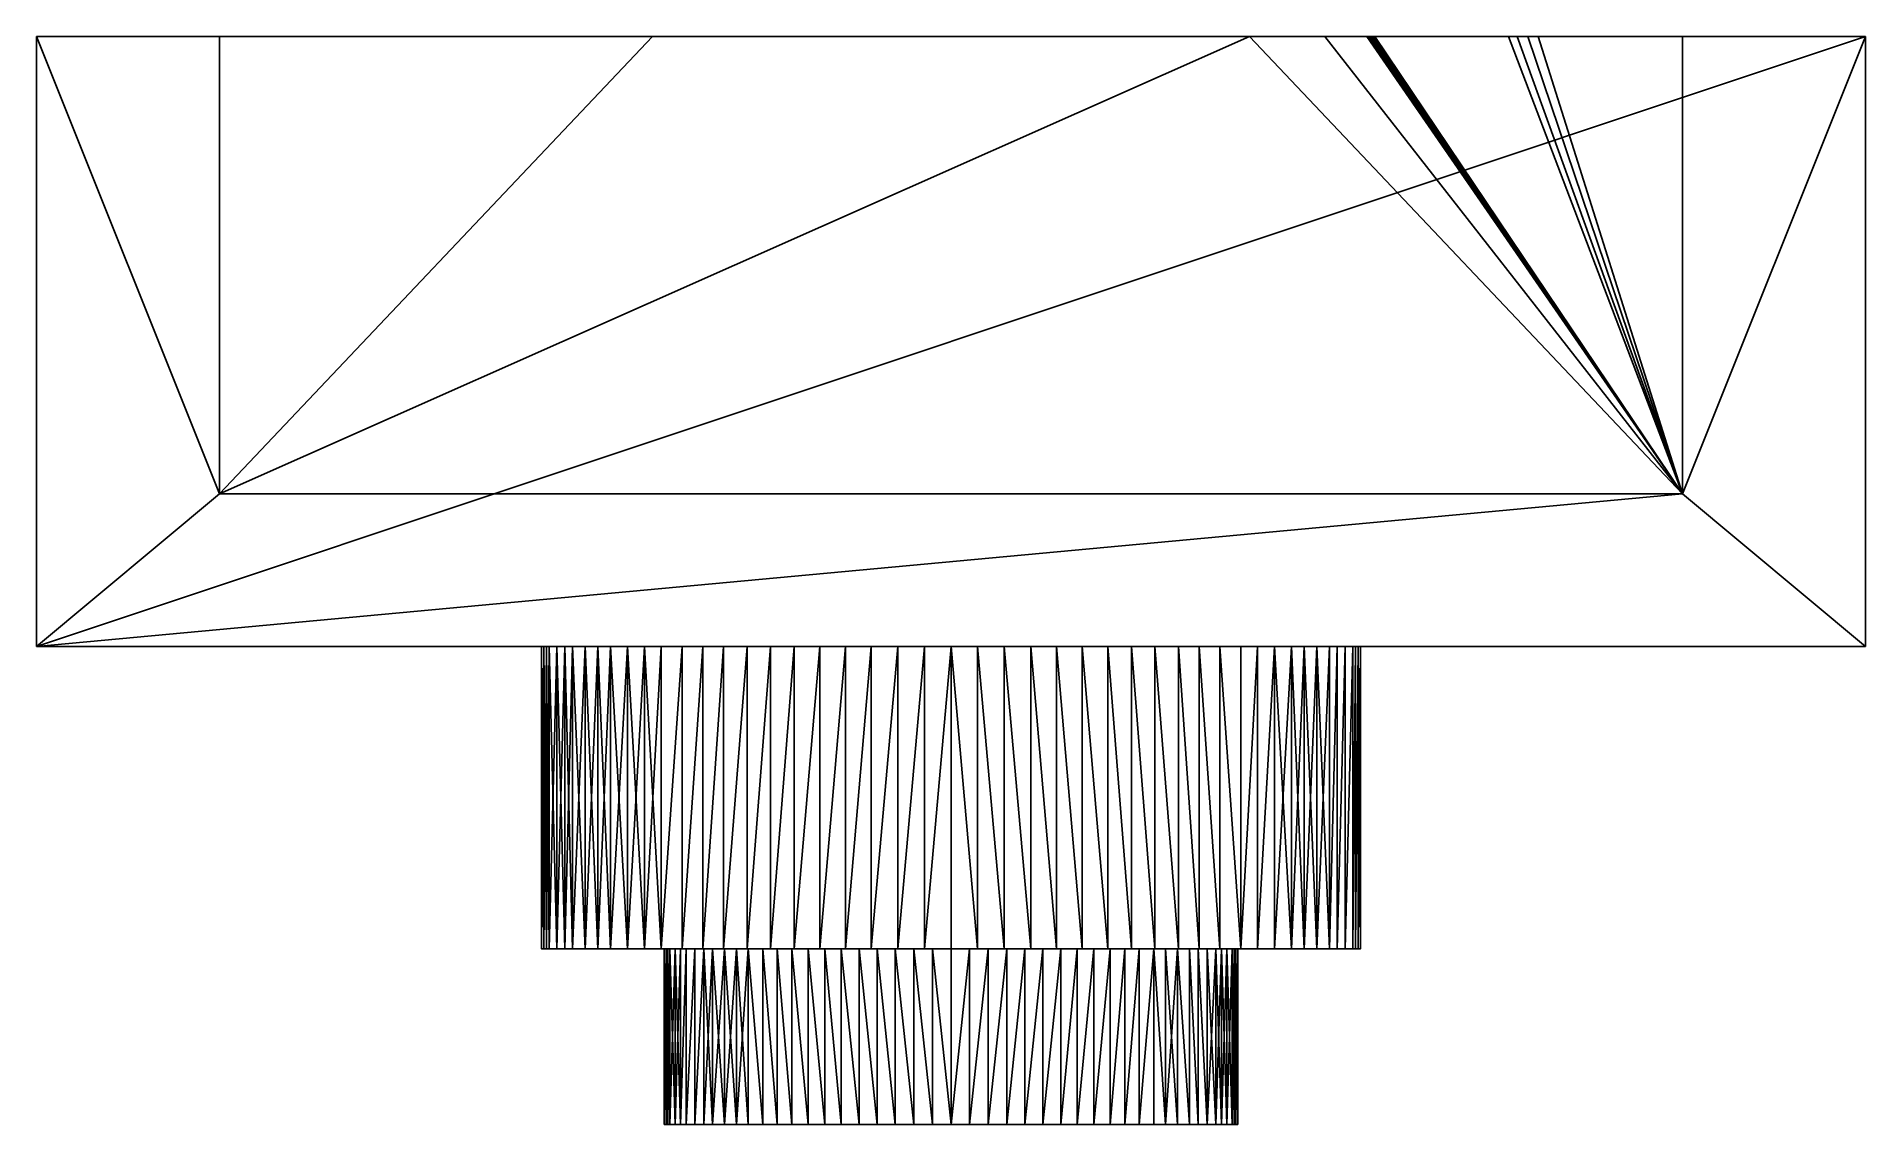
# Model space of a CAD drawing. Header units: metres. Extents: x -9.1 to -7.6, y 2.92 to 3.81.
import ezdxf

# ---------------------------------------------------------------- set-up
doc = ezdxf.new("R2010")
doc.units = ezdxf.units.M

msp = doc.modelspace()

# ---------------------------------------------------------------- linework, layer by layer
for points in [[(-9.103333, 3.812435, -0.024101), (-8.953334, 3.812435, -0.024101), (-8.953334, 3.437435, -0.024101)], [(-8.953334, 3.437435, -0.024101), (-9.103333, 3.312435, -0.024101), (-9.103333, 3.812435, -0.024101)], [(-9.103333, 3.312435, -1.224101), (-7.603333, 3.312435, -1.224101), (-7.603333, 3.812435, -1.224101)], [(-7.603333, 3.812435, -1.224101), (-9.103333, 3.812435, -1.224101), (-9.103333, 3.312435, -1.224101)], [(-9.103333, 3.312435, -0.024101), (-9.103333, 3.312435, -1.224101), (-9.103333, 3.812435, -1.224101)], [(-9.103333, 3.812435, -1.224101), (-9.103333, 3.812435, -0.024101), (-9.103333, 3.312435, -0.024101)], [(-8.59807, 3.812435, -1.074101), (-8.953334, 3.812435, -1.074101), (-9.103333, 3.812435, -1.224101)], [(-9.103333, 3.812435, -1.224101), (-7.603333, 3.812435, -1.224101), (-8.59807, 3.812435, -1.074101)], [(-8.953334, 3.812435, -0.543332), (-9.103333, 3.812435, -0.024101), (-9.103333, 3.812435, -1.224101)], [(-9.103333, 3.812435, -1.224101), (-8.953334, 3.812435, -1.074101), (-8.953334, 3.812435, -0.543332)], [(-8.953334, 3.812435, -0.024101), (-9.103333, 3.812435, -0.024101), (-8.953334, 3.812435, -0.543332)], [(-8.108597, 3.812435, -1.074101), (-7.753334, 3.437435, -1.074101), (-8.953334, 3.437435, -1.074101)], [(-8.953334, 3.437435, -1.074101), (-8.59807, 3.812435, -1.074101), (-8.108597, 3.812435, -1.074101)], [(-8.953334, 3.812435, -1.074101), (-8.59807, 3.812435, -1.074101), (-8.953334, 3.437435, -1.074101)], [(-8.953334, 3.812435, -0.543332), (-8.953334, 3.812435, -1.074101), (-8.953334, 3.437435, -1.074101)], [(-8.953334, 3.437435, -0.024101), (-8.953334, 3.812435, -0.024101), (-8.953334, 3.812435, -0.543332)], [(-8.953334, 3.812435, -0.543332), (-8.953334, 3.437435, -1.074101), (-8.953334, 3.437435, -0.024101)], [(-7.603333, 3.812435, -1.224101), (-8.108597, 3.812435, -1.074101), (-8.59807, 3.812435, -1.074101)], [(-8.046812, 3.812435, -1.074101), (-8.108597, 3.812435, -1.074101), (-7.603333, 3.812435, -1.224101)], [(-8.108597, 3.812435, -1.074101), (-8.046812, 3.812435, -1.074101), (-7.753334, 3.437435, -1.074101)], [(-7.603333, 3.812435, -1.224101), (-8.012138, 3.812435, -1.074101), (-8.046812, 3.812435, -1.074101)], [(-8.046812, 3.812435, -1.074101), (-8.012138, 3.812435, -1.074101), (-7.753334, 3.437435, -1.074101)], [(-8.011627, 3.812435, -1.074101), (-8.012138, 3.812435, -1.074101), (-7.603333, 3.812435, -1.224101)], [(-8.012138, 3.812435, -1.074101), (-8.011627, 3.812435, -1.074101), (-7.753334, 3.437435, -1.074101)], [(-7.603333, 3.812435, -1.224101), (-8.011177, 3.812435, -1.074101), (-8.011627, 3.812435, -1.074101)], [(-8.011627, 3.812435, -1.074101), (-8.011177, 3.812435, -1.074101), (-7.753334, 3.437435, -1.074101)], [(-8.00997, 3.812435, -1.074101), (-8.011177, 3.812435, -1.074101), (-7.603333, 3.812435, -1.224101)], [(-8.011177, 3.812435, -1.074101), (-8.00997, 3.812435, -1.074101), (-7.753334, 3.437435, -1.074101)], [(-7.603333, 3.812435, -1.224101), (-8.008516, 3.812435, -1.074101), (-8.00997, 3.812435, -1.074101)], [(-8.00997, 3.812435, -1.074101), (-8.008516, 3.812435, -1.074101), (-7.753334, 3.437435, -1.074101)], [(-8.007055, 3.812435, -1.074101), (-8.008516, 3.812435, -1.074101), (-7.603333, 3.812435, -1.224101)], [(-8.008516, 3.812435, -1.074101), (-8.007055, 3.812435, -1.074101), (-7.753334, 3.437435, -1.074101)], [(-7.603333, 3.812435, -1.224101), (-8.00583, 3.812435, -1.074101), (-8.007055, 3.812435, -1.074101)], [(-8.007055, 3.812435, -1.074101), (-8.00583, 3.812435, -1.074101), (-7.753334, 3.437435, -1.074101)], [(-7.896036, 3.812435, -1.074101), (-8.00583, 3.812435, -1.074101), (-7.603333, 3.812435, -1.224101)], [(-8.00583, 3.812435, -1.074101), (-7.896036, 3.812435, -1.074101), (-7.753334, 3.437435, -1.074101)], [(-7.603333, 3.812435, -1.224101), (-7.888876, 3.812435, -1.074101), (-7.896036, 3.812435, -1.074101)], [(-7.896036, 3.812435, -1.074101), (-7.888876, 3.812435, -1.074101), (-7.753334, 3.437435, -1.074101)], [(-7.88034, 3.812435, -1.074101), (-7.888876, 3.812435, -1.074101), (-7.603333, 3.812435, -1.224101)], [(-7.888876, 3.812435, -1.074101), (-7.88034, 3.812435, -1.074101), (-7.753334, 3.437435, -1.074101)], [(-7.603333, 3.812435, -1.224101), (-7.871848, 3.812435, -1.074101), (-7.88034, 3.812435, -1.074101)], [(-7.88034, 3.812435, -1.074101), (-7.871848, 3.812435, -1.074101), (-7.753334, 3.437435, -1.074101)], [(-7.603333, 3.812435, -1.224101), (-7.753334, 3.812435, -1.074101), (-7.871848, 3.812435, -1.074101)], [(-7.871848, 3.812435, -1.074101), (-7.753334, 3.812435, -1.074101), (-7.753334, 3.437435, -1.074101)], [(-7.753334, 3.437435, -0.024101), (-7.753334, 3.812435, -0.024101), (-7.603333, 3.812435, -0.024101)], [(-7.603333, 3.812435, -0.024101), (-7.603333, 3.312435, -0.024101), (-7.753334, 3.437435, -0.024101)], [(-7.603333, 3.812435, -1.224101), (-7.603333, 3.812435, -0.024101), (-7.753334, 3.812435, -0.543332)], [(-7.753334, 3.812435, -0.543332), (-7.753334, 3.812435, -1.074101), (-7.603333, 3.812435, -1.224101)], [(-7.603333, 3.812435, -0.024101), (-7.753334, 3.812435, -0.024101), (-7.753334, 3.812435, -0.543332)], [(-7.753334, 3.812435, -1.074101), (-7.753334, 3.812435, -0.543332), (-7.753334, 3.437435, -1.074101)], [(-7.753334, 3.437435, -0.024101), (-7.753334, 3.437435, -1.074101), (-7.753334, 3.812435, -0.543332)], [(-7.753334, 3.812435, -0.543332), (-7.753334, 3.812435, -0.024101), (-7.753334, 3.437435, -0.024101)], [(-7.603333, 3.312435, -1.224101), (-7.603333, 3.312435, -0.024101), (-7.603333, 3.812435, -0.024101)], [(-7.603333, 3.812435, -0.024101), (-7.603333, 3.812435, -1.224101), (-7.603333, 3.312435, -1.224101)], [(-7.753334, 3.437435, -0.024101), (-7.603333, 3.312435, -0.024101), (-9.103333, 3.312435, -0.024101)], [(-9.103333, 3.312435, -0.024101), (-8.953334, 3.437435, -0.024101), (-7.753334, 3.437435, -0.024101)], [(-7.753334, 3.437435, -0.024101), (-8.953334, 3.437435, -0.024101), (-8.953334, 3.437435, -1.074101)], [(-8.953334, 3.437435, -1.074101), (-7.753334, 3.437435, -1.074101), (-7.753334, 3.437435, -0.024101)], [(-7.603333, 3.312435, -1.224101), (-9.103333, 3.312435, -1.224101), (-8.481915, 3.312435, -0.784525)], [(-9.103333, 3.312435, -1.224101), (-8.540005, 3.312435, -0.753475), (-8.520641, 3.312435, -0.763825)], [(-9.103333, 3.312435, -1.224101), (-8.556977, 3.312435, -0.739546), (-8.540005, 3.312435, -0.753475)], [(-8.556977, 3.312435, -0.739546), (-9.103333, 3.312435, -1.224101), (-8.590921, 3.312435, -0.711689)], [(-9.103333, 3.312435, -1.224101), (-8.643057, 3.312435, -0.64141), (-8.632708, 3.312435, -0.660773)], [(-8.643057, 3.312435, -0.64141), (-9.103333, 3.312435, -1.224101), (-8.663757, 3.312435, -0.602683)], [(-8.670131, 3.312435, -0.581672), (-9.103333, 3.312435, -1.224101), (-8.682878, 3.312435, -0.539652)], [(-8.689333, 3.312435, -0.474101), (-9.103333, 3.312435, -1.224101), (-8.682878, 3.312435, -0.408551)], [(-9.103333, 3.312435, -1.224101), (-9.103333, 3.312435, -0.024101), (-8.663757, 3.312435, -0.34552)], [(-8.663757, 3.312435, -0.34552), (-8.682878, 3.312435, -0.408551), (-9.103333, 3.312435, -1.224101)], [(-8.653407, 3.312435, -0.326156), (-9.103333, 3.312435, -0.024101), (-8.632708, 3.312435, -0.28743)], [(-8.618778, 3.312435, -0.270457), (-9.103333, 3.312435, -0.024101), (-8.590921, 3.312435, -0.236513)], [(-9.103333, 3.312435, -0.024101), (-8.520641, 3.312435, -0.184377), (-8.540005, 3.312435, -0.194727)], [(-8.520641, 3.312435, -0.184377), (-9.103333, 3.312435, -0.024101), (-8.481915, 3.312435, -0.163678)], [(-8.481915, 3.312435, -0.163678), (-9.103333, 3.312435, -0.024101), (-8.418883, 3.312435, -0.144557)], [(-8.590921, 3.312435, -0.236513), (-9.103333, 3.312435, -0.024101), (-8.540005, 3.312435, -0.194727)], [(-8.590921, 3.312435, -0.711689), (-9.103333, 3.312435, -1.224101), (-8.632708, 3.312435, -0.660773)], [(-8.682878, 3.312435, -0.539652), (-9.103333, 3.312435, -1.224101), (-8.689333, 3.312435, -0.474101)], [(-9.103333, 3.312435, -0.024101), (-8.618778, 3.312435, -0.270457), (-8.632708, 3.312435, -0.28743)], [(-8.481915, 3.312435, -0.784525), (-9.103333, 3.312435, -1.224101), (-8.520641, 3.312435, -0.763825)], [(-9.103333, 3.312435, -0.024101), (-8.653407, 3.312435, -0.326156), (-8.663757, 3.312435, -0.34552)], [(-9.103333, 3.312435, -1.224101), (-8.670131, 3.312435, -0.581672), (-8.663757, 3.312435, -0.602683)], [(-9.103333, 3.312435, -0.024101), (-8.375183, 3.312435, -0.140253), (-8.397034, 3.312435, -0.142405)], [(-8.397034, 3.312435, -0.142405), (-8.418883, 3.312435, -0.144557), (-9.103333, 3.312435, -0.024101)], [(-9.103333, 3.312435, -0.024101), (-7.603333, 3.312435, -0.024101), (-8.353333, 3.312435, -0.138101)], [(-8.353333, 3.312435, -0.138101), (-8.375183, 3.312435, -0.140253), (-9.103333, 3.312435, -0.024101)], [(-8.682878, 3.312435, -0.408551), (-8.687181, 3.312435, -0.452251), (-8.689333, 3.312435, -0.474101)], [(-8.689333, 3.312435, -0.474101), (-8.685029, 3.312435, -0.517801), (-8.682878, 3.312435, -0.539652)], [(-8.689333, 3.312435, -0.474101), (-8.687181, 3.312435, -0.495951), (-8.685029, 3.312435, -0.517801)], [(-8.689333, 3.064435, -0.474101), (-8.687181, 3.064435, -0.495951), (-8.687181, 3.312435, -0.495951)], [(-8.687181, 3.312435, -0.495951), (-8.689333, 3.312435, -0.474101), (-8.689333, 3.064435, -0.474101)], [(-8.687181, 3.064435, -0.452251), (-8.689333, 3.064435, -0.474101), (-8.689333, 3.312435, -0.474101)], [(-8.689333, 3.312435, -0.474101), (-8.687181, 3.312435, -0.452251), (-8.687181, 3.064435, -0.452251)], [(-8.682878, 3.312435, -0.408551), (-8.685029, 3.312435, -0.430401), (-8.687181, 3.312435, -0.452251)], [(-8.687181, 3.064435, -0.495951), (-8.685029, 3.064435, -0.517801), (-8.685029, 3.312435, -0.517801)], [(-8.685029, 3.312435, -0.517801), (-8.687181, 3.312435, -0.495951), (-8.687181, 3.064435, -0.495951)], [(-8.685029, 3.064435, -0.430401), (-8.687181, 3.064435, -0.452251), (-8.687181, 3.312435, -0.452251)], [(-8.687181, 3.312435, -0.452251), (-8.685029, 3.312435, -0.430401), (-8.685029, 3.064435, -0.430401)], [(-8.682878, 3.064435, -0.408551), (-8.685029, 3.064435, -0.430401), (-8.685029, 3.312435, -0.430401)], [(-8.685029, 3.312435, -0.430401), (-8.682878, 3.312435, -0.408551), (-8.682878, 3.064435, -0.408551)], [(-8.685029, 3.064435, -0.517801), (-8.682878, 3.064435, -0.539652), (-8.682878, 3.312435, -0.539652)], [(-8.682878, 3.312435, -0.539652), (-8.685029, 3.312435, -0.517801), (-8.685029, 3.064435, -0.517801)], [(-8.682878, 3.312435, -0.539652), (-8.676504, 3.312435, -0.560662), (-8.670131, 3.312435, -0.581672)], [(-8.670131, 3.312435, -0.36653), (-8.676504, 3.312435, -0.38754), (-8.682878, 3.312435, -0.408551)], [(-8.682878, 3.312435, -0.408551), (-8.663757, 3.312435, -0.34552), (-8.670131, 3.312435, -0.36653)], [(-8.682878, 3.064435, -0.539652), (-8.676504, 3.064435, -0.560662), (-8.676504, 3.312435, -0.560662)], [(-8.676504, 3.312435, -0.560662), (-8.682878, 3.312435, -0.539652), (-8.682878, 3.064435, -0.539652)], [(-8.676504, 3.064435, -0.38754), (-8.682878, 3.064435, -0.408551), (-8.682878, 3.312435, -0.408551)], [(-8.682878, 3.312435, -0.408551), (-8.676504, 3.312435, -0.38754), (-8.676504, 3.064435, -0.38754)], [(-8.676504, 3.064435, -0.560662), (-8.670131, 3.064435, -0.581672), (-8.670131, 3.312435, -0.581672)], [(-8.670131, 3.312435, -0.581672), (-8.676504, 3.312435, -0.560662), (-8.676504, 3.064435, -0.560662)], [(-8.670131, 3.064435, -0.36653), (-8.676504, 3.064435, -0.38754), (-8.676504, 3.312435, -0.38754)], [(-8.676504, 3.312435, -0.38754), (-8.670131, 3.312435, -0.36653), (-8.670131, 3.064435, -0.36653)], [(-8.663757, 3.064435, -0.34552), (-8.670131, 3.064435, -0.36653), (-8.670131, 3.312435, -0.36653)], [(-8.670131, 3.312435, -0.36653), (-8.663757, 3.312435, -0.34552), (-8.663757, 3.064435, -0.34552)], [(-8.670131, 3.064435, -0.581672), (-8.663757, 3.064435, -0.602683), (-8.663757, 3.312435, -0.602683)], [(-8.663757, 3.312435, -0.602683), (-8.670131, 3.312435, -0.581672), (-8.670131, 3.064435, -0.581672)], [(-8.663757, 3.312435, -0.602683), (-8.653407, 3.312435, -0.622046), (-8.643057, 3.312435, -0.64141)], [(-8.663757, 3.064435, -0.602683), (-8.653407, 3.064435, -0.622046), (-8.653407, 3.312435, -0.622046)], [(-8.653407, 3.312435, -0.622046), (-8.663757, 3.312435, -0.602683), (-8.663757, 3.064435, -0.602683)], [(-8.653407, 3.064435, -0.326156), (-8.663757, 3.064435, -0.34552), (-8.663757, 3.312435, -0.34552)], [(-8.663757, 3.312435, -0.34552), (-8.653407, 3.312435, -0.326156), (-8.653407, 3.064435, -0.326156)], [(-8.632708, 3.312435, -0.28743), (-8.643057, 3.312435, -0.306793), (-8.653407, 3.312435, -0.326156)], [(-8.653407, 3.064435, -0.622046), (-8.643057, 3.064435, -0.64141), (-8.643057, 3.312435, -0.64141)], [(-8.643057, 3.312435, -0.64141), (-8.653407, 3.312435, -0.622046), (-8.653407, 3.064435, -0.622046)], [(-8.643057, 3.064435, -0.306793), (-8.653407, 3.064435, -0.326156), (-8.653407, 3.312435, -0.326156)], [(-8.653407, 3.312435, -0.326156), (-8.643057, 3.312435, -0.306793), (-8.643057, 3.064435, -0.306793)], [(-8.632707, 3.064435, -0.28743), (-8.643057, 3.064435, -0.306793), (-8.643057, 3.312435, -0.306793)], [(-8.643057, 3.312435, -0.306793), (-8.632708, 3.312435, -0.28743), (-8.632707, 3.064435, -0.28743)], [(-8.643057, 3.064435, -0.64141), (-8.632708, 3.064435, -0.660773), (-8.632708, 3.312435, -0.660773)], [(-8.632708, 3.312435, -0.660773), (-8.643057, 3.312435, -0.64141), (-8.643057, 3.064435, -0.64141)], [(-8.632708, 3.312435, -0.660773), (-8.60485, 3.312435, -0.694717), (-8.590921, 3.312435, -0.711689)], [(-8.632708, 3.312435, -0.660773), (-8.618778, 3.312435, -0.677745), (-8.60485, 3.312435, -0.694717)], [(-8.632708, 3.064435, -0.660773), (-8.618778, 3.064435, -0.677745), (-8.618778, 3.312435, -0.677745)], [(-8.618778, 3.312435, -0.677745), (-8.632708, 3.312435, -0.660773), (-8.632708, 3.064435, -0.660773)], [(-8.618778, 3.064435, -0.270457), (-8.632707, 3.064435, -0.28743), (-8.632708, 3.312435, -0.28743)], [(-8.632708, 3.312435, -0.28743), (-8.618778, 3.312435, -0.270457), (-8.618778, 3.064435, -0.270457)], [(-8.590921, 3.312435, -0.236513), (-8.60485, 3.312435, -0.253485), (-8.618778, 3.312435, -0.270457)], [(-8.618778, 3.064435, -0.677745), (-8.60485, 3.064435, -0.694717), (-8.60485, 3.312435, -0.694717)], [(-8.60485, 3.312435, -0.694717), (-8.618778, 3.312435, -0.677745), (-8.618778, 3.064435, -0.677745)], [(-8.60485, 3.064435, -0.253485), (-8.618778, 3.064435, -0.270457), (-8.618778, 3.312435, -0.270457)], [(-8.618778, 3.312435, -0.270457), (-8.60485, 3.312435, -0.253485), (-8.60485, 3.064435, -0.253485)], [(-8.590921, 3.064435, -0.236513), (-8.60485, 3.064435, -0.253485), (-8.60485, 3.312435, -0.253485)], [(-8.60485, 3.312435, -0.253485), (-8.590921, 3.312435, -0.236513), (-8.590921, 3.064435, -0.236513)], [(-8.60485, 3.064435, -0.694717), (-8.590921, 3.064435, -0.711689), (-8.590921, 3.312435, -0.711689)], [(-8.590921, 3.312435, -0.711689), (-8.60485, 3.312435, -0.694717), (-8.60485, 3.064435, -0.694717)], [(-8.590921, 3.312435, -0.711689), (-8.573949, 3.312435, -0.725618), (-8.556977, 3.312435, -0.739546)], [(-8.540005, 3.312435, -0.194727), (-8.573949, 3.312435, -0.222585), (-8.590921, 3.312435, -0.236513)], [(-8.590921, 3.064435, -0.711689), (-8.573949, 3.064435, -0.725618), (-8.573949, 3.312435, -0.725618)], [(-8.573949, 3.312435, -0.725618), (-8.590921, 3.312435, -0.711689), (-8.590921, 3.064435, -0.711689)], [(-8.573949, 3.312435, -0.222585), (-8.573949, 3.064435, -0.222585), (-8.590921, 3.064435, -0.236513)], [(-8.590921, 3.064435, -0.236513), (-8.590921, 3.312435, -0.236513), (-8.573949, 3.312435, -0.222585)], [(-8.540005, 3.312435, -0.194727), (-8.556977, 3.312435, -0.208656), (-8.573949, 3.312435, -0.222585)], [(-8.573949, 3.064435, -0.725618), (-8.556977, 3.064435, -0.739546), (-8.556977, 3.312435, -0.739546)], [(-8.556977, 3.312435, -0.739546), (-8.573949, 3.312435, -0.725618), (-8.573949, 3.064435, -0.725618)], [(-8.556977, 3.312435, -0.208656), (-8.556977, 3.064435, -0.208656), (-8.573949, 3.064435, -0.222585)], [(-8.573949, 3.064435, -0.222585), (-8.573949, 3.312435, -0.222585), (-8.556977, 3.312435, -0.208656)], [(-8.540005, 3.312435, -0.194727), (-8.540005, 3.064435, -0.194727), (-8.556977, 3.064435, -0.208656)], [(-8.556977, 3.064435, -0.208656), (-8.556977, 3.312435, -0.208656), (-8.540005, 3.312435, -0.194727)], [(-8.556977, 3.064435, -0.739546), (-8.540005, 3.064435, -0.753475), (-8.540005, 3.312435, -0.753475)], [(-8.540005, 3.312435, -0.753475), (-8.556977, 3.312435, -0.739546), (-8.556977, 3.064435, -0.739546)], [(-8.540005, 3.064435, -0.753475), (-8.520641, 3.064435, -0.763825), (-8.520641, 3.312435, -0.763825)], [(-8.520641, 3.312435, -0.763825), (-8.540005, 3.312435, -0.753475), (-8.540005, 3.064435, -0.753475)], [(-8.520641, 3.312435, -0.184377), (-8.520641, 3.064435, -0.184377), (-8.540005, 3.064435, -0.194727)], [(-8.540005, 3.064435, -0.194727), (-8.540005, 3.312435, -0.194727), (-8.520641, 3.312435, -0.184377)], [(-8.481915, 3.312435, -0.163678), (-8.501278, 3.312435, -0.174028), (-8.520641, 3.312435, -0.184377)], [(-8.520641, 3.312435, -0.763825), (-8.501278, 3.312435, -0.774175), (-8.481915, 3.312435, -0.784525)], [(-8.520641, 3.064435, -0.763825), (-8.501278, 3.064435, -0.774175), (-8.501278, 3.312435, -0.774175)], [(-8.501278, 3.312435, -0.774175), (-8.520641, 3.312435, -0.763825), (-8.520641, 3.064435, -0.763825)], [(-8.501278, 3.312435, -0.174028), (-8.501278, 3.064435, -0.174028), (-8.520641, 3.064435, -0.184377)], [(-8.520641, 3.064435, -0.184377), (-8.520641, 3.312435, -0.184377), (-8.501278, 3.312435, -0.174028)], [(-8.481915, 3.312435, -0.163678), (-8.481915, 3.064435, -0.163678), (-8.501278, 3.064435, -0.174028)], [(-8.501278, 3.064435, -0.174028), (-8.501278, 3.312435, -0.174028), (-8.481915, 3.312435, -0.163678)], [(-8.501278, 3.064435, -0.774175), (-8.481915, 3.064435, -0.784525), (-8.481915, 3.312435, -0.784525)], [(-8.481915, 3.312435, -0.784525), (-8.501278, 3.312435, -0.774175), (-8.501278, 3.064435, -0.774175)], [(-8.481915, 3.312435, -0.784525), (-8.418883, 3.312435, -0.803645), (-7.603333, 3.312435, -1.224101)], [(-8.418883, 3.312435, -0.144557), (-8.460904, 3.312435, -0.157304), (-8.481915, 3.312435, -0.163678)], [(-8.481915, 3.312435, -0.784525), (-8.460904, 3.312435, -0.790898), (-8.418883, 3.312435, -0.803645)], [(-8.481915, 3.064435, -0.784525), (-8.460904, 3.064435, -0.790898), (-8.460904, 3.312435, -0.790898)], [(-8.460904, 3.312435, -0.790898), (-8.481915, 3.312435, -0.784525), (-8.481915, 3.064435, -0.784525)], [(-8.460904, 3.312435, -0.157304), (-8.460904, 3.064435, -0.157304), (-8.481915, 3.064435, -0.163678)], [(-8.481915, 3.064435, -0.163678), (-8.481915, 3.312435, -0.163678), (-8.460904, 3.312435, -0.157304)], [(-8.418883, 3.312435, -0.144557), (-8.439894, 3.312435, -0.150931), (-8.460904, 3.312435, -0.157304)], [(-8.460904, 3.312435, -0.790898), (-8.439894, 3.312435, -0.797272), (-8.418883, 3.312435, -0.803645)], [(-8.460904, 3.064435, -0.790898), (-8.439894, 3.064435, -0.797272), (-8.439894, 3.312435, -0.797272)], [(-8.439894, 3.312435, -0.797272), (-8.460904, 3.312435, -0.790898), (-8.460904, 3.064435, -0.790898)], [(-8.439894, 3.312435, -0.150931), (-8.439894, 3.064435, -0.150931), (-8.460904, 3.064435, -0.157304)], [(-8.460904, 3.064435, -0.157304), (-8.460904, 3.312435, -0.157304), (-8.439894, 3.312435, -0.150931)], [(-8.418883, 3.312435, -0.144557), (-8.418883, 3.064435, -0.144557), (-8.439894, 3.064435, -0.150931)], [(-8.439894, 3.064435, -0.150931), (-8.439894, 3.312435, -0.150931), (-8.418883, 3.312435, -0.144557)], [(-8.439894, 3.064435, -0.797272), (-8.418883, 3.064435, -0.803645), (-8.418883, 3.312435, -0.803645)], [(-8.418883, 3.312435, -0.803645), (-8.439894, 3.312435, -0.797272), (-8.439894, 3.064435, -0.797272)], [(-8.418883, 3.312435, -0.803645), (-8.397034, 3.312435, -0.805797), (-8.375183, 3.312435, -0.807949)], [(-8.375183, 3.312435, -0.807949), (-7.603333, 3.312435, -1.224101), (-8.418883, 3.312435, -0.803645)], [(-8.418883, 3.064435, -0.803645), (-8.397034, 3.064435, -0.805797), (-8.397034, 3.312435, -0.805797)], [(-8.397034, 3.312435, -0.805797), (-8.418883, 3.312435, -0.803645), (-8.418883, 3.064435, -0.803645)], [(-8.397034, 3.312435, -0.142405), (-8.397034, 3.064435, -0.142405), (-8.418883, 3.064435, -0.144557)], [(-8.418883, 3.064435, -0.144557), (-8.418883, 3.312435, -0.144557), (-8.397034, 3.312435, -0.142405)], [(-8.397034, 3.064435, -0.805797), (-8.375183, 3.064435, -0.807949), (-8.375183, 3.312435, -0.807949)], [(-8.375183, 3.312435, -0.807949), (-8.397034, 3.312435, -0.805797), (-8.397034, 3.064435, -0.805797)], [(-8.375183, 3.312435, -0.140253), (-8.375183, 3.064435, -0.140253), (-8.397034, 3.064435, -0.142405)], [(-8.397034, 3.064435, -0.142405), (-8.397034, 3.312435, -0.142405), (-8.375183, 3.312435, -0.140253)], [(-7.603333, 3.312435, -1.224101), (-8.375183, 3.312435, -0.807949), (-8.353333, 3.312435, -0.810101)], [(-8.353333, 3.312435, -0.138101), (-8.353333, 3.064435, -0.138101), (-8.375183, 3.064435, -0.140253)], [(-8.375183, 3.064435, -0.140253), (-8.375183, 3.312435, -0.140253), (-8.353333, 3.312435, -0.138101)], [(-8.375183, 3.064435, -0.807949), (-8.353333, 3.064435, -0.810101), (-8.353333, 3.312435, -0.810101)], [(-8.353333, 3.312435, -0.810101), (-8.375183, 3.312435, -0.807949), (-8.375183, 3.064435, -0.807949)], [(-7.603333, 3.312435, -1.224101), (-8.353333, 3.312435, -0.810101), (-8.331483, 3.312435, -0.807949)], [(-8.331483, 3.312435, -0.140253), (-8.353333, 3.312435, -0.138101), (-7.603333, 3.312435, -0.024101)], [(-8.353333, 3.312435, -0.810101), (-8.353333, 3.064435, -0.810101), (-8.331483, 3.064435, -0.807949)], [(-8.331483, 3.064435, -0.807949), (-8.331483, 3.312435, -0.807949), (-8.353333, 3.312435, -0.810101)], [(-8.331483, 3.064435, -0.140253), (-8.353333, 3.064435, -0.138101), (-8.353333, 3.312435, -0.138101)], [(-8.353333, 3.312435, -0.138101), (-8.331483, 3.312435, -0.140253), (-8.331483, 3.064435, -0.140253)], [(-8.331483, 3.312435, -0.807949), (-8.309633, 3.312435, -0.805797), (-8.287783, 3.312435, -0.803645)], [(-8.287783, 3.312435, -0.803645), (-7.603333, 3.312435, -1.224101), (-8.331483, 3.312435, -0.807949)], [(-7.603333, 3.312435, -0.024101), (-8.309633, 3.312435, -0.142406), (-8.331483, 3.312435, -0.140253)], [(-8.331483, 3.312435, -0.807949), (-8.331483, 3.064435, -0.807949), (-8.309633, 3.064435, -0.805797)], [(-8.309633, 3.064435, -0.805797), (-8.309633, 3.312435, -0.805797), (-8.331483, 3.312435, -0.807949)], [(-8.309633, 3.064435, -0.142406), (-8.331483, 3.064435, -0.140253), (-8.331483, 3.312435, -0.140253)], [(-8.331483, 3.312435, -0.140253), (-8.309633, 3.312435, -0.142406), (-8.309633, 3.064435, -0.142406)], [(-8.287783, 3.312435, -0.144558), (-8.309633, 3.312435, -0.142406), (-7.603333, 3.312435, -0.024101)], [(-8.287783, 3.064435, -0.144558), (-8.309633, 3.064435, -0.142406), (-8.309633, 3.312435, -0.142406)], [(-8.309633, 3.312435, -0.142406), (-8.287783, 3.312435, -0.144558), (-8.287783, 3.064435, -0.144558)], [(-8.309633, 3.312435, -0.805797), (-8.309633, 3.064435, -0.805797), (-8.287783, 3.064435, -0.803645)], [(-8.287783, 3.064435, -0.803645), (-8.287783, 3.312435, -0.803645), (-8.309633, 3.312435, -0.805797)], [(-8.287783, 3.312435, -0.803645), (-8.245762, 3.312435, -0.790898), (-8.224751, 3.312435, -0.784525)], [(-8.224751, 3.312435, -0.784525), (-7.603333, 3.312435, -1.224101), (-8.287783, 3.312435, -0.803645)], [(-8.266772, 3.312435, -0.150931), (-8.287783, 3.312435, -0.144558), (-7.603333, 3.312435, -0.024101)], [(-8.287783, 3.312435, -0.803645), (-8.266772, 3.312435, -0.797272), (-8.245762, 3.312435, -0.790898)], [(-8.287783, 3.312435, -0.803645), (-8.287783, 3.064435, -0.803645), (-8.266772, 3.064435, -0.797272)], [(-8.266772, 3.064435, -0.797272), (-8.266772, 3.312435, -0.797272), (-8.287783, 3.312435, -0.803645)], [(-8.266772, 3.064435, -0.150931), (-8.287783, 3.064435, -0.144558), (-8.287783, 3.312435, -0.144558)], [(-8.287783, 3.312435, -0.144558), (-8.266772, 3.312435, -0.150931), (-8.266772, 3.064435, -0.150931)], [(-8.224751, 3.312435, -0.163678), (-8.245762, 3.312435, -0.157304), (-8.266772, 3.312435, -0.150931)], [(-8.266772, 3.312435, -0.150931), (-7.603333, 3.312435, -0.024101), (-8.224751, 3.312435, -0.163678)], [(-8.266772, 3.312435, -0.797272), (-8.266772, 3.064435, -0.797272), (-8.245762, 3.064435, -0.790898)], [(-8.245762, 3.064435, -0.790898), (-8.245762, 3.312435, -0.790898), (-8.266772, 3.312435, -0.797272)], [(-8.245762, 3.064435, -0.157304), (-8.266772, 3.064435, -0.150931), (-8.266772, 3.312435, -0.150931)], [(-8.266772, 3.312435, -0.150931), (-8.245762, 3.312435, -0.157304), (-8.245762, 3.064435, -0.157304)], [(-8.224751, 3.064435, -0.163678), (-8.245762, 3.064435, -0.157304), (-8.245762, 3.312435, -0.157304)], [(-8.245762, 3.312435, -0.157304), (-8.224751, 3.312435, -0.163678), (-8.224751, 3.064435, -0.163678)], [(-8.245762, 3.312435, -0.790898), (-8.245762, 3.064435, -0.790898), (-8.224751, 3.064435, -0.784525)], [(-8.224751, 3.064435, -0.784525), (-8.224751, 3.312435, -0.784525), (-8.245762, 3.312435, -0.790898)], [(-8.224751, 3.312435, -0.784525), (-8.205388, 3.312435, -0.774175), (-8.186026, 3.312435, -0.763825)], [(-8.186026, 3.312435, -0.763825), (-7.603333, 3.312435, -1.224101), (-8.224751, 3.312435, -0.784525)], [(-8.205388, 3.312435, -0.174028), (-8.224751, 3.312435, -0.163678), (-7.603333, 3.312435, -0.024101)], [(-8.224751, 3.312435, -0.784525), (-8.224751, 3.064435, -0.784525), (-8.205388, 3.064435, -0.774175)], [(-8.205388, 3.064435, -0.774175), (-8.205388, 3.312435, -0.774175), (-8.224751, 3.312435, -0.784525)], [(-8.205388, 3.064435, -0.174028), (-8.224751, 3.064435, -0.163678), (-8.224751, 3.312435, -0.163678)], [(-8.224751, 3.312435, -0.163678), (-8.205388, 3.312435, -0.174028), (-8.205388, 3.064435, -0.174028)], [(-8.186025, 3.312435, -0.184378), (-8.205388, 3.312435, -0.174028), (-7.603333, 3.312435, -0.024101)], [(-8.205388, 3.312435, -0.774175), (-8.205388, 3.064435, -0.774175), (-8.186026, 3.064435, -0.763825)], [(-8.186026, 3.064435, -0.763825), (-8.186026, 3.312435, -0.763825), (-8.205388, 3.312435, -0.774175)], [(-8.186025, 3.064435, -0.184378), (-8.205388, 3.064435, -0.174028), (-8.205388, 3.312435, -0.174028)], [(-8.205388, 3.312435, -0.174028), (-8.186025, 3.312435, -0.184378), (-8.186025, 3.064435, -0.184378)], [(-7.603333, 3.312435, -1.224101), (-8.186026, 3.312435, -0.763825), (-8.166662, 3.312435, -0.753475)], [(-8.186026, 3.312435, -0.763825), (-8.186026, 3.064435, -0.763825), (-8.166662, 3.064435, -0.753475)], [(-8.166662, 3.064435, -0.753475), (-8.166662, 3.312435, -0.753475), (-8.186026, 3.312435, -0.763825)], [(-8.166661, 3.312435, -0.194728), (-8.186025, 3.312435, -0.184378), (-7.603333, 3.312435, -0.024101)], [(-8.166661, 3.064435, -0.194728), (-8.186025, 3.064435, -0.184378), (-8.186025, 3.312435, -0.184378)], [(-8.186025, 3.312435, -0.184378), (-8.166661, 3.312435, -0.194728), (-8.166661, 3.064435, -0.194728)], [(-7.603333, 3.312435, -1.224101), (-8.166662, 3.312435, -0.753475), (-8.14969, 3.312435, -0.739546)], [(-8.166662, 3.312435, -0.753475), (-8.166662, 3.064435, -0.753475), (-8.14969, 3.064435, -0.739546)], [(-8.14969, 3.064435, -0.739546), (-8.14969, 3.312435, -0.739546), (-8.166662, 3.312435, -0.753475)], [(-8.132717, 3.312435, -0.222585), (-8.14969, 3.312435, -0.208656), (-8.166661, 3.312435, -0.194728)], [(-8.166661, 3.312435, -0.194728), (-7.603333, 3.312435, -0.024101), (-8.132717, 3.312435, -0.222585)], [(-8.14969, 3.064435, -0.208656), (-8.166661, 3.064435, -0.194728), (-8.166661, 3.312435, -0.194728)], [(-8.166661, 3.312435, -0.194728), (-8.14969, 3.312435, -0.208656), (-8.14969, 3.064435, -0.208656)], [(-8.14969, 3.312435, -0.739546), (-8.132718, 3.312435, -0.725618), (-8.115746, 3.312435, -0.711689)], [(-8.115746, 3.312435, -0.711689), (-7.603333, 3.312435, -1.224101), (-8.14969, 3.312435, -0.739546)], [(-8.14969, 3.312435, -0.739546), (-8.14969, 3.064435, -0.739546), (-8.132718, 3.064435, -0.725618)], [(-8.132718, 3.064435, -0.725618), (-8.132718, 3.312435, -0.725618), (-8.14969, 3.312435, -0.739546)], [(-8.132717, 3.064435, -0.222585), (-8.14969, 3.064435, -0.208656), (-8.14969, 3.312435, -0.208656)], [(-8.14969, 3.312435, -0.208656), (-8.132717, 3.312435, -0.222585), (-8.132717, 3.064435, -0.222585)], [(-8.132718, 3.312435, -0.725618), (-8.132718, 3.064435, -0.725618), (-8.115746, 3.064435, -0.711689)], [(-8.115746, 3.064435, -0.711689), (-8.115746, 3.312435, -0.711689), (-8.132718, 3.312435, -0.725618)], [(-7.603333, 3.312435, -0.024101), (-8.115746, 3.312435, -0.236514), (-8.132717, 3.312435, -0.222585)], [(-8.115746, 3.064435, -0.236514), (-8.132717, 3.064435, -0.222585), (-8.132717, 3.312435, -0.222585)], [(-8.132717, 3.312435, -0.222585), (-8.115746, 3.312435, -0.236514), (-8.115746, 3.064435, -0.236514)], [(-7.603333, 3.312435, -0.024101), (-8.101817, 3.312435, -0.253486), (-8.115746, 3.312435, -0.236514)], [(-8.115746, 3.312435, -0.711689), (-8.101817, 3.312435, -0.694717), (-8.087889, 3.312435, -0.677745)], [(-8.087889, 3.312435, -0.677745), (-7.603333, 3.312435, -1.224101), (-8.115746, 3.312435, -0.711689)], [(-8.115746, 3.064435, -0.711689), (-8.101817, 3.064435, -0.694717), (-8.101817, 3.312435, -0.694717)], [(-8.101817, 3.312435, -0.694717), (-8.115746, 3.312435, -0.711689), (-8.115746, 3.064435, -0.711689)], [(-8.101817, 3.312435, -0.253486), (-8.101817, 3.064435, -0.253486), (-8.115746, 3.064435, -0.236514)], [(-8.115746, 3.064435, -0.236514), (-8.115746, 3.312435, -0.236514), (-8.101817, 3.312435, -0.253486)], [(-8.073959, 3.312435, -0.28743), (-8.087888, 3.312435, -0.270458), (-8.101817, 3.312435, -0.253486)], [(-8.101817, 3.312435, -0.253486), (-7.603333, 3.312435, -0.024101), (-8.073959, 3.312435, -0.28743)], [(-8.101817, 3.064435, -0.694717), (-8.087889, 3.064435, -0.677745), (-8.087889, 3.312435, -0.677745)], [(-8.087889, 3.312435, -0.677745), (-8.101817, 3.312435, -0.694717), (-8.101817, 3.064435, -0.694717)], [(-8.087888, 3.312435, -0.270458), (-8.087888, 3.064435, -0.270458), (-8.101817, 3.064435, -0.253486)], [(-8.101817, 3.064435, -0.253486), (-8.101817, 3.312435, -0.253486), (-8.087888, 3.312435, -0.270458)], [(-7.603333, 3.312435, -1.224101), (-8.087889, 3.312435, -0.677745), (-8.073959, 3.312435, -0.660773)], [(-8.087889, 3.064435, -0.677745), (-8.073959, 3.064435, -0.660773), (-8.073959, 3.312435, -0.660773)], [(-8.073959, 3.312435, -0.660773), (-8.087889, 3.312435, -0.677745), (-8.087889, 3.064435, -0.677745)], [(-8.073959, 3.064435, -0.28743), (-8.087888, 3.064435, -0.270458), (-8.087888, 3.312435, -0.270458)], [(-8.087888, 3.312435, -0.270458), (-8.073959, 3.312435, -0.28743), (-8.073959, 3.064435, -0.28743)], [(-7.603333, 3.312435, -0.024101), (-7.603333, 3.312435, -1.224101), (-8.073959, 3.312435, -0.660773)], [(-8.073959, 3.312435, -0.660773), (-8.06361, 3.312435, -0.64141), (-7.603333, 3.312435, -0.024101)], [(-8.04291, 3.312435, -0.34552), (-8.06361, 3.312435, -0.306793), (-8.073959, 3.312435, -0.28743)], [(-8.073959, 3.312435, -0.28743), (-7.603333, 3.312435, -0.024101), (-8.04291, 3.312435, -0.34552)], [(-8.073959, 3.064435, -0.660773), (-8.06361, 3.064435, -0.64141), (-8.06361, 3.312435, -0.64141)], [(-8.06361, 3.312435, -0.64141), (-8.073959, 3.312435, -0.660773), (-8.073959, 3.064435, -0.660773)], [(-8.063609, 3.064435, -0.306793), (-8.073959, 3.064435, -0.28743), (-8.073959, 3.312435, -0.28743)], [(-8.073959, 3.312435, -0.28743), (-8.06361, 3.312435, -0.306793), (-8.063609, 3.064435, -0.306793)], [(-8.06361, 3.312435, -0.64141), (-8.05326, 3.312435, -0.622046), (-8.04291, 3.312435, -0.602683)], [(-8.04291, 3.312435, -0.602683), (-7.603333, 3.312435, -0.024101), (-8.06361, 3.312435, -0.64141)], [(-8.04291, 3.312435, -0.34552), (-8.05326, 3.312435, -0.326157), (-8.06361, 3.312435, -0.306793)], [(-8.06361, 3.064435, -0.64141), (-8.05326, 3.064435, -0.622046), (-8.05326, 3.312435, -0.622046)], [(-8.05326, 3.312435, -0.622046), (-8.06361, 3.312435, -0.64141), (-8.06361, 3.064435, -0.64141)], [(-8.05326, 3.064435, -0.326157), (-8.063609, 3.064435, -0.306793), (-8.06361, 3.312435, -0.306793)], [(-8.06361, 3.312435, -0.306793), (-8.05326, 3.312435, -0.326157), (-8.05326, 3.064435, -0.326157)], [(-8.04291, 3.064435, -0.34552), (-8.05326, 3.064435, -0.326157), (-8.05326, 3.312435, -0.326157)], [(-8.05326, 3.312435, -0.326157), (-8.04291, 3.312435, -0.34552), (-8.04291, 3.064435, -0.34552)], [(-8.05326, 3.064435, -0.622046), (-8.04291, 3.064435, -0.602683), (-8.04291, 3.312435, -0.602683)], [(-8.04291, 3.312435, -0.602683), (-8.05326, 3.312435, -0.622046), (-8.05326, 3.064435, -0.622046)], [(-8.023789, 3.312435, -0.408551), (-8.030163, 3.312435, -0.387541), (-8.04291, 3.312435, -0.34552)], [(-8.04291, 3.312435, -0.34552), (-7.603333, 3.312435, -0.024101), (-8.023789, 3.312435, -0.408551)], [(-8.04291, 3.312435, -0.602683), (-8.036536, 3.312435, -0.581672), (-8.030163, 3.312435, -0.560662)], [(-8.030163, 3.312435, -0.560662), (-7.603333, 3.312435, -0.024101), (-8.04291, 3.312435, -0.602683)], [(-8.030163, 3.312435, -0.387541), (-8.036536, 3.312435, -0.366531), (-8.04291, 3.312435, -0.34552)], [(-8.04291, 3.064435, -0.602683), (-8.036536, 3.064435, -0.581672), (-8.036536, 3.312435, -0.581672)], [(-8.036536, 3.312435, -0.581672), (-8.04291, 3.312435, -0.602683), (-8.04291, 3.064435, -0.602683)], [(-8.036536, 3.312435, -0.366531), (-8.036536, 3.064435, -0.366531), (-8.04291, 3.064435, -0.34552)], [(-8.04291, 3.064435, -0.34552), (-8.04291, 3.312435, -0.34552), (-8.036536, 3.312435, -0.366531)], [(-8.036536, 3.064435, -0.581672), (-8.030163, 3.064435, -0.560662), (-8.030163, 3.312435, -0.560662)], [(-8.030163, 3.312435, -0.560662), (-8.036536, 3.312435, -0.581672), (-8.036536, 3.064435, -0.581672)], [(-8.030163, 3.312435, -0.387541), (-8.030163, 3.064435, -0.387541), (-8.036536, 3.064435, -0.366531)], [(-8.036536, 3.064435, -0.366531), (-8.036536, 3.312435, -0.366531), (-8.030163, 3.312435, -0.387541)], [(-7.603333, 3.312435, -0.024101), (-8.030163, 3.312435, -0.560662), (-8.023789, 3.312435, -0.539652)], [(-8.023789, 3.312435, -0.408551), (-8.023789, 3.064435, -0.408551), (-8.030163, 3.064435, -0.387541)], [(-8.030163, 3.064435, -0.387541), (-8.030163, 3.312435, -0.387541), (-8.023789, 3.312435, -0.408551)], [(-8.030163, 3.064435, -0.560662), (-8.023789, 3.064435, -0.539652), (-8.023789, 3.312435, -0.539652)], [(-8.023789, 3.312435, -0.539652), (-8.030163, 3.312435, -0.560662), (-8.030163, 3.064435, -0.560662)], [(-8.017334, 3.312435, -0.474101), (-8.021638, 3.312435, -0.430401), (-8.023789, 3.312435, -0.408551)], [(-8.023789, 3.312435, -0.408551), (-7.603333, 3.312435, -0.024101), (-8.017334, 3.312435, -0.474101)], [(-7.603333, 3.312435, -0.024101), (-8.023789, 3.312435, -0.539652), (-8.021638, 3.312435, -0.517801)], [(-8.023789, 3.064435, -0.539652), (-8.021638, 3.064435, -0.517801), (-8.021638, 3.312435, -0.517801)], [(-8.021638, 3.312435, -0.517801), (-8.023789, 3.312435, -0.539652), (-8.023789, 3.064435, -0.539652)], [(-8.021638, 3.312435, -0.430401), (-8.021638, 3.064435, -0.430401), (-8.023789, 3.064435, -0.408551)], [(-8.023789, 3.064435, -0.408551), (-8.023789, 3.312435, -0.408551), (-8.021638, 3.312435, -0.430401)], [(-8.021638, 3.312435, -0.517801), (-8.019485, 3.312435, -0.495951), (-8.017334, 3.312435, -0.474101)], [(-8.017334, 3.312435, -0.474101), (-7.603333, 3.312435, -0.024101), (-8.021638, 3.312435, -0.517801)], [(-8.017334, 3.312435, -0.474101), (-8.019485, 3.312435, -0.452251), (-8.021638, 3.312435, -0.430401)], [(-8.021638, 3.064435, -0.517801), (-8.019485, 3.064435, -0.495951), (-8.019485, 3.312435, -0.495951)], [(-8.019485, 3.312435, -0.495951), (-8.021638, 3.312435, -0.517801), (-8.021638, 3.064435, -0.517801)], [(-8.019485, 3.312435, -0.452251), (-8.019485, 3.064435, -0.452251), (-8.021638, 3.064435, -0.430401)], [(-8.021638, 3.064435, -0.430401), (-8.021638, 3.312435, -0.430401), (-8.019485, 3.312435, -0.452251)], [(-8.017334, 3.064435, -0.474101), (-8.019485, 3.064435, -0.452251), (-8.019485, 3.312435, -0.452251)], [(-8.019485, 3.312435, -0.452251), (-8.017334, 3.312435, -0.474101), (-8.017334, 3.064435, -0.474101)], [(-8.019485, 3.064435, -0.495951), (-8.017334, 3.064435, -0.474101), (-8.017334, 3.312435, -0.474101)], [(-8.017334, 3.312435, -0.474101), (-8.019485, 3.312435, -0.495951), (-8.019485, 3.064435, -0.495951)], [(-8.687181, 3.064435, -0.495951), (-8.689333, 3.064435, -0.474101), (-8.588533, 3.064435, -0.474101)], [(-8.588533, 3.064435, -0.474101), (-8.689333, 3.064435, -0.474101), (-8.687181, 3.064435, -0.452251)], [(-8.588533, 3.064435, -0.474101), (-8.587027, 3.064435, -0.489396), (-8.687181, 3.064435, -0.495951)], [(-8.685029, 3.064435, -0.517801), (-8.687181, 3.064435, -0.495951), (-8.587027, 3.064435, -0.489396)], [(-8.687181, 3.064435, -0.452251), (-8.587027, 3.064435, -0.458806), (-8.588533, 3.064435, -0.474101)], [(-8.687181, 3.064435, -0.452251), (-8.685029, 3.064435, -0.430401), (-8.585521, 3.064435, -0.443511)], [(-8.585521, 3.064435, -0.443511), (-8.587027, 3.064435, -0.458806), (-8.687181, 3.064435, -0.452251)], [(-8.584014, 3.064435, -0.519987), (-8.682878, 3.064435, -0.539652), (-8.685029, 3.064435, -0.517801)], [(-8.685029, 3.064435, -0.517801), (-8.585521, 3.064435, -0.504691), (-8.584014, 3.064435, -0.519987)], [(-8.587027, 3.064435, -0.489396), (-8.585521, 3.064435, -0.504691), (-8.685029, 3.064435, -0.517801)], [(-8.685029, 3.064435, -0.430401), (-8.682878, 3.064435, -0.408551), (-8.584014, 3.064435, -0.428216)], [(-8.584014, 3.064435, -0.428216), (-8.585521, 3.064435, -0.443511), (-8.685029, 3.064435, -0.430401)], [(-8.676504, 3.064435, -0.560662), (-8.682878, 3.064435, -0.539652), (-8.584014, 3.064435, -0.519987)], [(-8.584014, 3.064435, -0.428216), (-8.682878, 3.064435, -0.408551), (-8.676504, 3.064435, -0.38754)], [(-8.584014, 3.064435, -0.519987), (-8.579553, 3.064435, -0.534694), (-8.676504, 3.064435, -0.560662)], [(-8.575091, 3.064435, -0.549401), (-8.670131, 3.064435, -0.581672), (-8.676504, 3.064435, -0.560662)], [(-8.676504, 3.064435, -0.560662), (-8.579553, 3.064435, -0.534694), (-8.575091, 3.064435, -0.549401)], [(-8.676504, 3.064435, -0.38754), (-8.579553, 3.064435, -0.413509), (-8.584014, 3.064435, -0.428216)], [(-8.676504, 3.064435, -0.38754), (-8.670131, 3.064435, -0.36653), (-8.575091, 3.064435, -0.398801)], [(-8.575091, 3.064435, -0.398801), (-8.579553, 3.064435, -0.413509), (-8.676504, 3.064435, -0.38754)], [(-8.57063, 3.064435, -0.564108), (-8.663757, 3.064435, -0.602683), (-8.670131, 3.064435, -0.581672)], [(-8.670131, 3.064435, -0.581672), (-8.575091, 3.064435, -0.549401), (-8.57063, 3.064435, -0.564108)], [(-8.670131, 3.064435, -0.36653), (-8.663757, 3.064435, -0.34552), (-8.57063, 3.064435, -0.384094)], [(-8.57063, 3.064435, -0.384094), (-8.575091, 3.064435, -0.398801), (-8.670131, 3.064435, -0.36653)], [(-8.653407, 3.064435, -0.622046), (-8.663757, 3.064435, -0.602683), (-8.57063, 3.064435, -0.564108)], [(-8.57063, 3.064435, -0.384094), (-8.663757, 3.064435, -0.34552), (-8.653407, 3.064435, -0.326156)], [(-8.57063, 3.064435, -0.564108), (-8.563385, 3.064435, -0.577663), (-8.653407, 3.064435, -0.622046)], [(-8.55614, 3.064435, -0.591217), (-8.643057, 3.064435, -0.64141), (-8.653407, 3.064435, -0.622046)], [(-8.653407, 3.064435, -0.622046), (-8.563385, 3.064435, -0.577663), (-8.55614, 3.064435, -0.591217)], [(-8.653407, 3.064435, -0.326156), (-8.563385, 3.064435, -0.37054), (-8.57063, 3.064435, -0.384094)], [(-8.563385, 3.064435, -0.37054), (-8.653407, 3.064435, -0.326156), (-8.643057, 3.064435, -0.306793)], [(-8.548895, 3.064435, -0.604771), (-8.632708, 3.064435, -0.660773), (-8.643057, 3.064435, -0.64141)], [(-8.643057, 3.064435, -0.64141), (-8.55614, 3.064435, -0.591217), (-8.548895, 3.064435, -0.604771)], [(-8.643057, 3.064435, -0.306793), (-8.632707, 3.064435, -0.28743), (-8.548895, 3.064435, -0.343431)], [(-8.548895, 3.064435, -0.343431), (-8.55614, 3.064435, -0.356985), (-8.643057, 3.064435, -0.306793)], [(-8.643057, 3.064435, -0.306793), (-8.55614, 3.064435, -0.356985), (-8.563385, 3.064435, -0.37054)], [(-8.618778, 3.064435, -0.677745), (-8.632708, 3.064435, -0.660773), (-8.548895, 3.064435, -0.604771)], [(-8.548895, 3.064435, -0.343431), (-8.632707, 3.064435, -0.28743), (-8.618778, 3.064435, -0.270457)], [(-8.548895, 3.064435, -0.604771), (-8.539145, 3.064435, -0.616652), (-8.618778, 3.064435, -0.677745)], [(-8.529395, 3.064435, -0.628532), (-8.60485, 3.064435, -0.694717), (-8.618778, 3.064435, -0.677745)], [(-8.618778, 3.064435, -0.677745), (-8.539145, 3.064435, -0.616652), (-8.529395, 3.064435, -0.628532)], [(-8.618778, 3.064435, -0.270457), (-8.539145, 3.064435, -0.331551), (-8.548895, 3.064435, -0.343431)], [(-8.618778, 3.064435, -0.270457), (-8.60485, 3.064435, -0.253485), (-8.529395, 3.064435, -0.31967)], [(-8.529395, 3.064435, -0.31967), (-8.539145, 3.064435, -0.331551), (-8.618778, 3.064435, -0.270457)], [(-8.519645, 3.064435, -0.640413), (-8.590921, 3.064435, -0.711689), (-8.60485, 3.064435, -0.694717)], [(-8.60485, 3.064435, -0.694717), (-8.529395, 3.064435, -0.628532), (-8.519645, 3.064435, -0.640413)], [(-8.60485, 3.064435, -0.253485), (-8.590921, 3.064435, -0.236513), (-8.519645, 3.064435, -0.30779)], [(-8.519645, 3.064435, -0.30779), (-8.529395, 3.064435, -0.31967), (-8.60485, 3.064435, -0.253485)], [(-8.573949, 3.064435, -0.725618), (-8.590921, 3.064435, -0.711689), (-8.519645, 3.064435, -0.640413)], [(-8.519645, 3.064435, -0.30779), (-8.590921, 3.064435, -0.236513), (-8.573949, 3.064435, -0.222585)], [(-8.587027, 3.064435, -0.489396), (-8.588533, 3.064435, -0.474101), (-8.588533, 2.920435, -0.474101)], [(-8.588533, 2.920435, -0.474101), (-8.587027, 2.920435, -0.489396), (-8.587027, 3.064435, -0.489396)], [(-8.588533, 3.064435, -0.474101), (-8.587027, 3.064435, -0.458806), (-8.587027, 2.920435, -0.458806)], [(-8.587027, 2.920435, -0.458806), (-8.588533, 2.920435, -0.474101), (-8.588533, 3.064435, -0.474101)], [(-8.585521, 3.064435, -0.504691), (-8.587027, 3.064435, -0.489396), (-8.587027, 2.920435, -0.489396)], [(-8.587027, 2.920435, -0.489396), (-8.585521, 2.920435, -0.504691), (-8.585521, 3.064435, -0.504691)], [(-8.587027, 3.064435, -0.458806), (-8.585521, 3.064435, -0.443511), (-8.585521, 2.920435, -0.443511)], [(-8.585521, 2.920435, -0.443511), (-8.587027, 2.920435, -0.458806), (-8.587027, 3.064435, -0.458806)], [(-8.584014, 3.064435, -0.519987), (-8.585521, 3.064435, -0.504691), (-8.585521, 2.920435, -0.504691)], [(-8.585521, 2.920435, -0.504691), (-8.584014, 2.920435, -0.519987), (-8.584014, 3.064435, -0.519987)], [(-8.585521, 3.064435, -0.443511), (-8.584014, 3.064435, -0.428216), (-8.584014, 2.920435, -0.428216)], [(-8.584014, 2.920435, -0.428216), (-8.585521, 2.920435, -0.443511), (-8.585521, 3.064435, -0.443511)], [(-8.579553, 3.064435, -0.534694), (-8.584014, 3.064435, -0.519987), (-8.584014, 2.920435, -0.519987)], [(-8.584014, 2.920435, -0.519987), (-8.579553, 2.920435, -0.534694), (-8.579553, 3.064435, -0.534694)], [(-8.584014, 3.064435, -0.428216), (-8.579553, 3.064435, -0.413509), (-8.579553, 2.920435, -0.413509)], [(-8.579553, 2.920435, -0.413509), (-8.584014, 2.920435, -0.428216), (-8.584014, 3.064435, -0.428216)], [(-8.575091, 3.064435, -0.549401), (-8.579553, 3.064435, -0.534694), (-8.579553, 2.920435, -0.534694)], [(-8.579553, 2.920435, -0.534694), (-8.575091, 2.920435, -0.549401), (-8.575091, 3.064435, -0.549401)], [(-8.579553, 3.064435, -0.413509), (-8.575091, 3.064435, -0.398801), (-8.575091, 2.920435, -0.398801)], [(-8.575091, 2.920435, -0.398801), (-8.579553, 2.920435, -0.413509), (-8.579553, 3.064435, -0.413509)], [(-8.57063, 3.064435, -0.564108), (-8.575091, 3.064435, -0.549401), (-8.575091, 2.920435, -0.549401)], [(-8.575091, 2.920435, -0.549401), (-8.57063, 2.920435, -0.564108), (-8.57063, 3.064435, -0.564108)], [(-8.575091, 2.920435, -0.398801), (-8.575091, 3.064435, -0.398801), (-8.57063, 3.064435, -0.384094)], [(-8.57063, 3.064435, -0.384094), (-8.57063, 2.920435, -0.384094), (-8.575091, 2.920435, -0.398801)], [(-8.519645, 3.064435, -0.640413), (-8.507765, 3.064435, -0.650163), (-8.573949, 3.064435, -0.725618)], [(-8.556977, 3.064435, -0.739546), (-8.573949, 3.064435, -0.725618), (-8.507765, 3.064435, -0.650163)], [(-8.573949, 3.064435, -0.222585), (-8.507764, 3.064435, -0.29804), (-8.519645, 3.064435, -0.30779)], [(-8.507764, 3.064435, -0.29804), (-8.573949, 3.064435, -0.222585), (-8.556977, 3.064435, -0.208656)], [(-8.563385, 3.064435, -0.577663), (-8.57063, 3.064435, -0.564108), (-8.57063, 2.920435, -0.564108)], [(-8.57063, 2.920435, -0.564108), (-8.563385, 2.920435, -0.577663), (-8.563385, 3.064435, -0.577663)], [(-8.57063, 2.920435, -0.384094), (-8.57063, 3.064435, -0.384094), (-8.563385, 3.064435, -0.37054)], [(-8.563385, 3.064435, -0.37054), (-8.563385, 2.920435, -0.37054), (-8.57063, 2.920435, -0.384094)], [(-8.55614, 3.064435, -0.591217), (-8.563385, 3.064435, -0.577663), (-8.563385, 2.920435, -0.577663)], [(-8.563385, 2.920435, -0.577663), (-8.55614, 2.920435, -0.591217), (-8.55614, 3.064435, -0.591217)], [(-8.563385, 2.920435, -0.37054), (-8.563385, 3.064435, -0.37054), (-8.55614, 3.064435, -0.356985)], [(-8.55614, 3.064435, -0.356985), (-8.55614, 2.920435, -0.356985), (-8.563385, 2.920435, -0.37054)], [(-8.484003, 3.064435, -0.669663), (-8.540005, 3.064435, -0.753475), (-8.556977, 3.064435, -0.739546)], [(-8.556977, 3.064435, -0.739546), (-8.495884, 3.064435, -0.659913), (-8.484003, 3.064435, -0.669663)], [(-8.507765, 3.064435, -0.650163), (-8.495884, 3.064435, -0.659913), (-8.556977, 3.064435, -0.739546)], [(-8.556977, 3.064435, -0.208656), (-8.540005, 3.064435, -0.194727), (-8.484003, 3.064435, -0.27854)], [(-8.484003, 3.064435, -0.27854), (-8.495884, 3.064435, -0.28829), (-8.556977, 3.064435, -0.208656)], [(-8.556977, 3.064435, -0.208656), (-8.495884, 3.064435, -0.28829), (-8.507764, 3.064435, -0.29804)], [(-8.548895, 3.064435, -0.604771), (-8.55614, 3.064435, -0.591217), (-8.55614, 2.920435, -0.591217)], [(-8.55614, 2.920435, -0.591217), (-8.548895, 2.920435, -0.604771), (-8.548895, 3.064435, -0.604771)], [(-8.55614, 3.064435, -0.356985), (-8.548895, 3.064435, -0.343431), (-8.548895, 2.920435, -0.343431)], [(-8.548895, 2.920435, -0.343431), (-8.55614, 2.920435, -0.356985), (-8.55614, 3.064435, -0.356985)], [(-8.539145, 3.064435, -0.616652), (-8.548895, 3.064435, -0.604771), (-8.548895, 2.920435, -0.604771)], [(-8.548895, 2.920435, -0.604771), (-8.539145, 2.920435, -0.616652), (-8.539145, 3.064435, -0.616652)], [(-8.548895, 3.064435, -0.343431), (-8.539145, 3.064435, -0.331551), (-8.539145, 2.920435, -0.331551)], [(-8.539145, 2.920435, -0.331551), (-8.548895, 2.920435, -0.343431), (-8.548895, 3.064435, -0.343431)], [(-8.520641, 3.064435, -0.763825), (-8.540005, 3.064435, -0.753475), (-8.484003, 3.064435, -0.669663)], [(-8.484003, 3.064435, -0.27854), (-8.540005, 3.064435, -0.194727), (-8.520641, 3.064435, -0.184377)], [(-8.529395, 3.064435, -0.628532), (-8.539145, 3.064435, -0.616652), (-8.539145, 2.920435, -0.616652)], [(-8.539145, 2.920435, -0.616652), (-8.529395, 2.920435, -0.628532), (-8.529395, 3.064435, -0.628532)], [(-8.539145, 3.064435, -0.331551), (-8.529395, 3.064435, -0.31967), (-8.529395, 2.920435, -0.31967)], [(-8.529395, 2.920435, -0.31967), (-8.539145, 2.920435, -0.331551), (-8.539145, 3.064435, -0.331551)], [(-8.519645, 3.064435, -0.640413), (-8.529395, 3.064435, -0.628532), (-8.529395, 2.920435, -0.628532)], [(-8.529395, 2.920435, -0.628532), (-8.519645, 2.920435, -0.640413), (-8.519645, 3.064435, -0.640413)], [(-8.529395, 3.064435, -0.31967), (-8.519645, 3.064435, -0.30779), (-8.519645, 2.920435, -0.30779)], [(-8.519645, 2.920435, -0.30779), (-8.529395, 2.920435, -0.31967), (-8.529395, 3.064435, -0.31967)], [(-8.484003, 3.064435, -0.669663), (-8.470449, 3.064435, -0.676908), (-8.520641, 3.064435, -0.763825)], [(-8.501278, 3.064435, -0.774175), (-8.520641, 3.064435, -0.763825), (-8.470449, 3.064435, -0.676908)], [(-8.520641, 3.064435, -0.184377), (-8.470449, 3.064435, -0.271295), (-8.484003, 3.064435, -0.27854)], [(-8.470449, 3.064435, -0.271295), (-8.520641, 3.064435, -0.184377), (-8.501278, 3.064435, -0.174028)], [(-8.507765, 2.920435, -0.650163), (-8.507765, 3.064435, -0.650163), (-8.519645, 3.064435, -0.640413)], [(-8.519645, 3.064435, -0.640413), (-8.519645, 2.920435, -0.640413), (-8.507765, 2.920435, -0.650163)], [(-8.519645, 3.064435, -0.30779), (-8.507764, 3.064435, -0.29804), (-8.507764, 2.920435, -0.29804)], [(-8.507764, 2.920435, -0.29804), (-8.519645, 2.920435, -0.30779), (-8.519645, 3.064435, -0.30779)], [(-8.495884, 2.920435, -0.659913), (-8.495884, 3.064435, -0.659913), (-8.507765, 3.064435, -0.650163)], [(-8.507765, 3.064435, -0.650163), (-8.507765, 2.920435, -0.650163), (-8.495884, 2.920435, -0.659913)], [(-8.507764, 3.064435, -0.29804), (-8.495884, 3.064435, -0.28829), (-8.495884, 2.920435, -0.28829)], [(-8.495884, 2.920435, -0.28829), (-8.507764, 2.920435, -0.29804), (-8.507764, 3.064435, -0.29804)], [(-8.44334, 3.064435, -0.691398), (-8.481915, 3.064435, -0.784525), (-8.501278, 3.064435, -0.774175)], [(-8.501278, 3.064435, -0.774175), (-8.456895, 3.064435, -0.684153), (-8.44334, 3.064435, -0.691398)], [(-8.470449, 3.064435, -0.676908), (-8.456895, 3.064435, -0.684153), (-8.501278, 3.064435, -0.774175)], [(-8.501278, 3.064435, -0.174028), (-8.481915, 3.064435, -0.163678), (-8.44334, 3.064435, -0.256805)], [(-8.44334, 3.064435, -0.256805), (-8.456895, 3.064435, -0.26405), (-8.501278, 3.064435, -0.174028)], [(-8.501278, 3.064435, -0.174028), (-8.456895, 3.064435, -0.26405), (-8.470449, 3.064435, -0.271295)], [(-8.484003, 2.920435, -0.669663), (-8.484003, 3.064435, -0.669663), (-8.495884, 3.064435, -0.659913)], [(-8.495884, 3.064435, -0.659913), (-8.495884, 2.920435, -0.659913), (-8.484003, 2.920435, -0.669663)], [(-8.495884, 3.064435, -0.28829), (-8.484003, 3.064435, -0.27854), (-8.484003, 2.920435, -0.27854)], [(-8.484003, 2.920435, -0.27854), (-8.495884, 2.920435, -0.28829), (-8.495884, 3.064435, -0.28829)], [(-8.470449, 2.920435, -0.676908), (-8.470449, 3.064435, -0.676908), (-8.484003, 3.064435, -0.669663)], [(-8.484003, 3.064435, -0.669663), (-8.484003, 2.920435, -0.669663), (-8.470449, 2.920435, -0.676908)], [(-8.484003, 3.064435, -0.27854), (-8.470449, 3.064435, -0.271295), (-8.470449, 2.920435, -0.271295)], [(-8.470449, 2.920435, -0.271295), (-8.484003, 2.920435, -0.27854), (-8.484003, 3.064435, -0.27854)], [(-8.460904, 3.064435, -0.790898), (-8.481915, 3.064435, -0.784525), (-8.44334, 3.064435, -0.691398)], [(-8.44334, 3.064435, -0.256805), (-8.481915, 3.064435, -0.163678), (-8.460904, 3.064435, -0.157304)], [(-8.456895, 2.920435, -0.684153), (-8.456895, 3.064435, -0.684153), (-8.470449, 3.064435, -0.676908)], [(-8.470449, 3.064435, -0.676908), (-8.470449, 2.920435, -0.676908), (-8.456895, 2.920435, -0.684153)], [(-8.470449, 3.064435, -0.271295), (-8.456895, 3.064435, -0.26405), (-8.456895, 2.920435, -0.26405)], [(-8.456895, 2.920435, -0.26405), (-8.470449, 2.920435, -0.271295), (-8.470449, 3.064435, -0.271295)], [(-8.44334, 3.064435, -0.691398), (-8.428633, 3.064435, -0.695859), (-8.460904, 3.064435, -0.790898)], [(-8.439894, 3.064435, -0.797272), (-8.460904, 3.064435, -0.790898), (-8.428633, 3.064435, -0.695859)], [(-8.460904, 3.064435, -0.157304), (-8.428633, 3.064435, -0.252343), (-8.44334, 3.064435, -0.256805)], [(-8.428633, 3.064435, -0.252343), (-8.460904, 3.064435, -0.157304), (-8.439894, 3.064435, -0.150931)], [(-8.44334, 2.920435, -0.691398), (-8.44334, 3.064435, -0.691398), (-8.456895, 3.064435, -0.684153)], [(-8.456895, 3.064435, -0.684153), (-8.456895, 2.920435, -0.684153), (-8.44334, 2.920435, -0.691398)], [(-8.456895, 3.064435, -0.26405), (-8.44334, 3.064435, -0.256805), (-8.44334, 2.920435, -0.256805)], [(-8.44334, 2.920435, -0.256805), (-8.456895, 2.920435, -0.26405), (-8.456895, 3.064435, -0.26405)], [(-8.428633, 2.920435, -0.695859), (-8.428633, 3.064435, -0.695859), (-8.44334, 3.064435, -0.691398)], [(-8.44334, 3.064435, -0.691398), (-8.44334, 2.920435, -0.691398), (-8.428633, 2.920435, -0.695859)], [(-8.44334, 3.064435, -0.256805), (-8.428633, 3.064435, -0.252343), (-8.428633, 2.920435, -0.252343)], [(-8.428633, 2.920435, -0.252343), (-8.44334, 2.920435, -0.256805), (-8.44334, 3.064435, -0.256805)], [(-8.399219, 3.064435, -0.704782), (-8.418883, 3.064435, -0.803645), (-8.439894, 3.064435, -0.797272)], [(-8.439894, 3.064435, -0.797272), (-8.413926, 3.064435, -0.700321), (-8.399219, 3.064435, -0.704782)], [(-8.428633, 3.064435, -0.695859), (-8.413926, 3.064435, -0.700321), (-8.439894, 3.064435, -0.797272)], [(-8.439894, 3.064435, -0.150931), (-8.418883, 3.064435, -0.144557), (-8.399219, 3.064435, -0.243421)], [(-8.399219, 3.064435, -0.243421), (-8.413926, 3.064435, -0.247882), (-8.439894, 3.064435, -0.150931)], [(-8.439894, 3.064435, -0.150931), (-8.413926, 3.064435, -0.247882), (-8.428633, 3.064435, -0.252343)], [(-8.413926, 2.920435, -0.700321), (-8.413926, 3.064435, -0.700321), (-8.428633, 3.064435, -0.695859)], [(-8.428633, 3.064435, -0.695859), (-8.428633, 2.920435, -0.695859), (-8.413926, 2.920435, -0.700321)], [(-8.428633, 3.064435, -0.252343), (-8.413926, 3.064435, -0.247882), (-8.413926, 2.920435, -0.247882)], [(-8.413926, 2.920435, -0.247882), (-8.428633, 2.920435, -0.252343), (-8.428633, 3.064435, -0.252343)], [(-8.397034, 3.064435, -0.805797), (-8.418883, 3.064435, -0.803645), (-8.399219, 3.064435, -0.704782)], [(-8.399219, 3.064435, -0.243421), (-8.418883, 3.064435, -0.144557), (-8.397034, 3.064435, -0.142405)], [(-8.399219, 2.920435, -0.704782), (-8.399219, 3.064435, -0.704782), (-8.413926, 3.064435, -0.700321)], [(-8.413926, 3.064435, -0.700321), (-8.413926, 2.920435, -0.700321), (-8.399219, 2.920435, -0.704782)], [(-8.413926, 3.064435, -0.247882), (-8.399219, 3.064435, -0.243421), (-8.399219, 2.920435, -0.243421)], [(-8.399219, 2.920435, -0.243421), (-8.413926, 2.920435, -0.247882), (-8.413926, 3.064435, -0.247882)], [(-8.383924, 2.920435, -0.706288), (-8.383924, 3.064435, -0.706288), (-8.399219, 3.064435, -0.704782)], [(-8.399219, 3.064435, -0.704782), (-8.399219, 2.920435, -0.704782), (-8.383924, 2.920435, -0.706288)], [(-8.399219, 3.064435, -0.704782), (-8.383924, 3.064435, -0.706288), (-8.397034, 3.064435, -0.805797)], [(-8.399219, 3.064435, -0.243421), (-8.383924, 3.064435, -0.241914), (-8.383924, 2.920435, -0.241914)], [(-8.383924, 2.920435, -0.241914), (-8.399219, 2.920435, -0.243421), (-8.399219, 3.064435, -0.243421)], [(-8.397034, 3.064435, -0.142405), (-8.383924, 3.064435, -0.241914), (-8.399219, 3.064435, -0.243421)], [(-8.368629, 3.064435, -0.707795), (-8.375183, 3.064435, -0.807949), (-8.397034, 3.064435, -0.805797)], [(-8.397034, 3.064435, -0.805797), (-8.383924, 3.064435, -0.706288), (-8.368629, 3.064435, -0.707795)], [(-8.383924, 3.064435, -0.241914), (-8.397034, 3.064435, -0.142405), (-8.375183, 3.064435, -0.140253)], [(-8.368629, 2.920435, -0.707795), (-8.368629, 3.064435, -0.707795), (-8.383924, 3.064435, -0.706288)], [(-8.383924, 3.064435, -0.706288), (-8.383924, 2.920435, -0.706288), (-8.368629, 2.920435, -0.707795)], [(-8.383924, 3.064435, -0.241914), (-8.368629, 3.064435, -0.240408), (-8.368629, 2.920435, -0.240408)], [(-8.368629, 2.920435, -0.240408), (-8.383924, 2.920435, -0.241914), (-8.383924, 3.064435, -0.241914)], [(-8.375183, 3.064435, -0.140253), (-8.368629, 3.064435, -0.240408), (-8.383924, 3.064435, -0.241914)], [(-8.353333, 3.064435, -0.709301), (-8.353333, 3.064435, -0.810101), (-8.375183, 3.064435, -0.807949)], [(-8.375183, 3.064435, -0.807949), (-8.368629, 3.064435, -0.707795), (-8.353333, 3.064435, -0.709301)], [(-8.375183, 3.064435, -0.140253), (-8.353333, 3.064435, -0.138101), (-8.353333, 3.064435, -0.238901)], [(-8.353333, 3.064435, -0.238901), (-8.368629, 3.064435, -0.240408), (-8.375183, 3.064435, -0.140253)], [(-8.353333, 2.920435, -0.709301), (-8.353333, 3.064435, -0.709301), (-8.368629, 3.064435, -0.707795)], [(-8.368629, 3.064435, -0.707795), (-8.368629, 2.920435, -0.707795), (-8.353333, 2.920435, -0.709301)], [(-8.368629, 3.064435, -0.240408), (-8.353333, 3.064435, -0.238901), (-8.353333, 2.920435, -0.238901)], [(-8.353333, 2.920435, -0.238901), (-8.368629, 2.920435, -0.240408), (-8.368629, 3.064435, -0.240408)], [(-8.338038, 3.064435, -0.707795), (-8.353333, 3.064435, -0.709301), (-8.353333, 2.920435, -0.709301)], [(-8.353333, 2.920435, -0.709301), (-8.338038, 2.920435, -0.707795), (-8.338038, 3.064435, -0.707795)], [(-8.331483, 3.064435, -0.807949), (-8.353333, 3.064435, -0.810101), (-8.353333, 3.064435, -0.709301)], [(-8.353333, 3.064435, -0.709301), (-8.338038, 3.064435, -0.707795), (-8.331483, 3.064435, -0.807949)], [(-8.353333, 2.920435, -0.238901), (-8.353333, 3.064435, -0.238901), (-8.338038, 3.064435, -0.240408)], [(-8.338038, 3.064435, -0.240408), (-8.338038, 2.920435, -0.240408), (-8.353333, 2.920435, -0.238901)], [(-8.353333, 3.064435, -0.238901), (-8.353333, 3.064435, -0.138101), (-8.331483, 3.064435, -0.140253)], [(-8.331483, 3.064435, -0.140253), (-8.338038, 3.064435, -0.240408), (-8.353333, 3.064435, -0.238901)], [(-8.322743, 3.064435, -0.706288), (-8.338038, 3.064435, -0.707795), (-8.338038, 2.920435, -0.707795)], [(-8.338038, 2.920435, -0.707795), (-8.322743, 2.920435, -0.706288), (-8.322743, 3.064435, -0.706288)], [(-8.309633, 3.064435, -0.805797), (-8.331483, 3.064435, -0.807949), (-8.338038, 3.064435, -0.707795)], [(-8.338038, 3.064435, -0.707795), (-8.322743, 3.064435, -0.706288), (-8.309633, 3.064435, -0.805797)], [(-8.338038, 2.920435, -0.240408), (-8.338038, 3.064435, -0.240408), (-8.322743, 3.064435, -0.241914)], [(-8.322743, 3.064435, -0.241914), (-8.322743, 2.920435, -0.241914), (-8.338038, 2.920435, -0.240408)], [(-8.338038, 3.064435, -0.240408), (-8.331483, 3.064435, -0.140253), (-8.309633, 3.064435, -0.142406)], [(-8.309633, 3.064435, -0.142406), (-8.322743, 3.064435, -0.241914), (-8.338038, 3.064435, -0.240408)], [(-8.307448, 3.064435, -0.704782), (-8.322743, 3.064435, -0.706288), (-8.322743, 2.920435, -0.706288)], [(-8.322743, 2.920435, -0.706288), (-8.307448, 2.920435, -0.704782), (-8.307448, 3.064435, -0.704782)], [(-8.309633, 3.064435, -0.805797), (-8.322743, 3.064435, -0.706288), (-8.307448, 3.064435, -0.704782)], [(-8.322743, 2.920435, -0.241914), (-8.322743, 3.064435, -0.241914), (-8.307448, 3.064435, -0.243421)], [(-8.307448, 3.064435, -0.243421), (-8.307448, 2.920435, -0.243421), (-8.322743, 2.920435, -0.241914)], [(-8.307448, 3.064435, -0.243421), (-8.322743, 3.064435, -0.241914), (-8.309633, 3.064435, -0.142406)], [(-8.307448, 3.064435, -0.704782), (-8.287783, 3.064435, -0.803645), (-8.309633, 3.064435, -0.805797)], [(-8.309633, 3.064435, -0.142406), (-8.287783, 3.064435, -0.144558), (-8.307448, 3.064435, -0.243421)], [(-8.292741, 3.064435, -0.70032), (-8.307448, 3.064435, -0.704782), (-8.307448, 2.920435, -0.704782)], [(-8.307448, 2.920435, -0.704782), (-8.292741, 2.920435, -0.70032), (-8.292741, 3.064435, -0.70032)], [(-8.266772, 3.064435, -0.797272), (-8.287783, 3.064435, -0.803645), (-8.307448, 3.064435, -0.704782)], [(-8.307448, 3.064435, -0.704782), (-8.292741, 3.064435, -0.70032), (-8.266772, 3.064435, -0.797272)], [(-8.307448, 2.920435, -0.243421), (-8.307448, 3.064435, -0.243421), (-8.292741, 3.064435, -0.247882)], [(-8.292741, 3.064435, -0.247882), (-8.292741, 2.920435, -0.247882), (-8.307448, 2.920435, -0.243421)], [(-8.307448, 3.064435, -0.243421), (-8.287783, 3.064435, -0.144558), (-8.266772, 3.064435, -0.150931)], [(-8.266772, 3.064435, -0.150931), (-8.292741, 3.064435, -0.247882), (-8.307448, 3.064435, -0.243421)], [(-8.278033, 3.064435, -0.695859), (-8.292741, 3.064435, -0.70032), (-8.292741, 2.920435, -0.70032)], [(-8.292741, 2.920435, -0.70032), (-8.278033, 2.920435, -0.695859), (-8.278033, 3.064435, -0.695859)], [(-8.266772, 3.064435, -0.797272), (-8.292741, 3.064435, -0.70032), (-8.278033, 3.064435, -0.695859)], [(-8.292741, 2.920435, -0.247882), (-8.292741, 3.064435, -0.247882), (-8.278033, 3.064435, -0.252344)], [(-8.278033, 3.064435, -0.252344), (-8.278033, 2.920435, -0.252344), (-8.292741, 2.920435, -0.247882)], [(-8.292741, 3.064435, -0.247882), (-8.266772, 3.064435, -0.150931), (-8.245762, 3.064435, -0.157304)], [(-8.245762, 3.064435, -0.157304), (-8.278033, 3.064435, -0.252344), (-8.292741, 3.064435, -0.247882)], [(-8.263327, 3.064435, -0.691398), (-8.278033, 3.064435, -0.695859), (-8.278033, 2.920435, -0.695859)], [(-8.278033, 2.920435, -0.695859), (-8.263327, 2.920435, -0.691398), (-8.263327, 3.064435, -0.691398)], [(-8.245762, 3.064435, -0.790898), (-8.278033, 3.064435, -0.695859), (-8.263327, 3.064435, -0.691398)], [(-8.278033, 3.064435, -0.695859), (-8.245762, 3.064435, -0.790898), (-8.266772, 3.064435, -0.797272)], [(-8.278033, 2.920435, -0.252344), (-8.278033, 3.064435, -0.252344), (-8.263326, 3.064435, -0.256805)], [(-8.263326, 3.064435, -0.256805), (-8.263326, 2.920435, -0.256805), (-8.278033, 2.920435, -0.252344)], [(-8.263326, 3.064435, -0.256805), (-8.278033, 3.064435, -0.252344), (-8.245762, 3.064435, -0.157304)], [(-8.249772, 3.064435, -0.684153), (-8.263327, 3.064435, -0.691398), (-8.263327, 2.920435, -0.691398)], [(-8.263327, 2.920435, -0.691398), (-8.249772, 2.920435, -0.684153), (-8.249772, 3.064435, -0.684153)], [(-8.205388, 3.064435, -0.774175), (-8.224751, 3.064435, -0.784525), (-8.263327, 3.064435, -0.691398)], [(-8.263327, 3.064435, -0.691398), (-8.249772, 3.064435, -0.684153), (-8.205388, 3.064435, -0.774175)], [(-8.263327, 3.064435, -0.691398), (-8.224751, 3.064435, -0.784525), (-8.245762, 3.064435, -0.790898)], [(-8.245762, 3.064435, -0.157304), (-8.224751, 3.064435, -0.163678), (-8.263326, 3.064435, -0.256805)], [(-8.263326, 2.920435, -0.256805), (-8.263326, 3.064435, -0.256805), (-8.249772, 3.064435, -0.26405)], [(-8.249772, 3.064435, -0.26405), (-8.249772, 2.920435, -0.26405), (-8.263326, 2.920435, -0.256805)], [(-8.263326, 3.064435, -0.256805), (-8.224751, 3.064435, -0.163678), (-8.205388, 3.064435, -0.174028)], [(-8.205388, 3.064435, -0.174028), (-8.249772, 3.064435, -0.26405), (-8.263326, 3.064435, -0.256805)], [(-8.236217, 3.064435, -0.676908), (-8.249772, 3.064435, -0.684153), (-8.249772, 2.920435, -0.684153)], [(-8.249772, 2.920435, -0.684153), (-8.236217, 2.920435, -0.676908), (-8.236217, 3.064435, -0.676908)], [(-8.186026, 3.064435, -0.763825), (-8.205388, 3.064435, -0.774175), (-8.249772, 3.064435, -0.684153)], [(-8.249772, 3.064435, -0.684153), (-8.236217, 3.064435, -0.676908), (-8.186026, 3.064435, -0.763825)], [(-8.249772, 2.920435, -0.26405), (-8.249772, 3.064435, -0.26405), (-8.236217, 3.064435, -0.271295)], [(-8.236217, 3.064435, -0.271295), (-8.236217, 2.920435, -0.271295), (-8.249772, 2.920435, -0.26405)], [(-8.249772, 3.064435, -0.26405), (-8.205388, 3.064435, -0.174028), (-8.186025, 3.064435, -0.184378)], [(-8.186025, 3.064435, -0.184378), (-8.236217, 3.064435, -0.271295), (-8.249772, 3.064435, -0.26405)], [(-8.222663, 3.064435, -0.669663), (-8.236217, 3.064435, -0.676908), (-8.236217, 2.920435, -0.676908)], [(-8.236217, 2.920435, -0.676908), (-8.222663, 2.920435, -0.669663), (-8.222663, 3.064435, -0.669663)], [(-8.186026, 3.064435, -0.763825), (-8.236217, 3.064435, -0.676908), (-8.222663, 3.064435, -0.669663)], [(-8.236217, 2.920435, -0.271295), (-8.236217, 3.064435, -0.271295), (-8.222663, 3.064435, -0.27854)], [(-8.222663, 3.064435, -0.27854), (-8.222663, 2.920435, -0.27854), (-8.236217, 2.920435, -0.271295)], [(-8.222663, 3.064435, -0.27854), (-8.236217, 3.064435, -0.271295), (-8.186025, 3.064435, -0.184378)], [(-8.210783, 3.064435, -0.659913), (-8.222663, 3.064435, -0.669663), (-8.222663, 2.920435, -0.669663)], [(-8.222663, 2.920435, -0.669663), (-8.210783, 2.920435, -0.659913), (-8.210783, 3.064435, -0.659913)], [(-8.14969, 3.064435, -0.739546), (-8.166662, 3.064435, -0.753475), (-8.222663, 3.064435, -0.669663)], [(-8.222663, 3.064435, -0.669663), (-8.210783, 3.064435, -0.659913), (-8.14969, 3.064435, -0.739546)], [(-8.222663, 3.064435, -0.669663), (-8.166662, 3.064435, -0.753475), (-8.186026, 3.064435, -0.763825)], [(-8.186025, 3.064435, -0.184378), (-8.166661, 3.064435, -0.194728), (-8.222663, 3.064435, -0.27854)], [(-8.222663, 2.920435, -0.27854), (-8.222663, 3.064435, -0.27854), (-8.210783, 3.064435, -0.28829)], [(-8.210783, 3.064435, -0.28829), (-8.210783, 2.920435, -0.28829), (-8.222663, 2.920435, -0.27854)], [(-8.222663, 3.064435, -0.27854), (-8.166661, 3.064435, -0.194728), (-8.14969, 3.064435, -0.208656)], [(-8.14969, 3.064435, -0.208656), (-8.210783, 3.064435, -0.28829), (-8.222663, 3.064435, -0.27854)], [(-8.198902, 3.064435, -0.650163), (-8.210783, 3.064435, -0.659913), (-8.210783, 2.920435, -0.659913)], [(-8.210783, 2.920435, -0.659913), (-8.198902, 2.920435, -0.650163), (-8.198902, 3.064435, -0.650163)], [(-8.132718, 3.064435, -0.725618), (-8.14969, 3.064435, -0.739546), (-8.210783, 3.064435, -0.659913)], [(-8.210783, 3.064435, -0.659913), (-8.198902, 3.064435, -0.650163), (-8.132718, 3.064435, -0.725618)], [(-8.210783, 2.920435, -0.28829), (-8.210783, 3.064435, -0.28829), (-8.198902, 3.064435, -0.29804)], [(-8.198902, 3.064435, -0.29804), (-8.198902, 2.920435, -0.29804), (-8.210783, 2.920435, -0.28829)], [(-8.198902, 3.064435, -0.29804), (-8.210783, 3.064435, -0.28829), (-8.14969, 3.064435, -0.208656)], [(-8.187022, 3.064435, -0.640413), (-8.198902, 3.064435, -0.650163), (-8.198902, 2.920435, -0.650163)], [(-8.198902, 2.920435, -0.650163), (-8.187022, 2.920435, -0.640413), (-8.187022, 3.064435, -0.640413)], [(-8.132718, 3.064435, -0.725618), (-8.198902, 3.064435, -0.650163), (-8.187022, 3.064435, -0.640413)], [(-8.198902, 2.920435, -0.29804), (-8.198902, 3.064435, -0.29804), (-8.187022, 3.064435, -0.30779)], [(-8.187022, 3.064435, -0.30779), (-8.187021, 2.920435, -0.30779), (-8.198902, 2.920435, -0.29804)], [(-8.187022, 3.064435, -0.30779), (-8.198902, 3.064435, -0.29804), (-8.132717, 3.064435, -0.222585)], [(-8.14969, 3.064435, -0.208656), (-8.132717, 3.064435, -0.222585), (-8.198902, 3.064435, -0.29804)], [(-8.177272, 2.920435, -0.628532), (-8.177272, 3.064435, -0.628532), (-8.187022, 3.064435, -0.640413)], [(-8.187022, 3.064435, -0.640413), (-8.187022, 2.920435, -0.640413), (-8.177272, 2.920435, -0.628532)], [(-8.101817, 3.064435, -0.694717), (-8.115746, 3.064435, -0.711689), (-8.187022, 3.064435, -0.640413)], [(-8.187022, 3.064435, -0.640413), (-8.177272, 3.064435, -0.628532), (-8.101817, 3.064435, -0.694717)], [(-8.187022, 3.064435, -0.640413), (-8.115746, 3.064435, -0.711689), (-8.132718, 3.064435, -0.725618)], [(-8.132717, 3.064435, -0.222585), (-8.115746, 3.064435, -0.236514), (-8.187022, 3.064435, -0.30779)], [(-8.187022, 3.064435, -0.30779), (-8.177272, 3.064435, -0.319671), (-8.177272, 2.920435, -0.319671)], [(-8.177272, 2.920435, -0.319671), (-8.187021, 2.920435, -0.30779), (-8.187022, 3.064435, -0.30779)], [(-8.187022, 3.064435, -0.30779), (-8.115746, 3.064435, -0.236514), (-8.101817, 3.064435, -0.253486)], [(-8.101817, 3.064435, -0.253486), (-8.177272, 3.064435, -0.319671), (-8.187022, 3.064435, -0.30779)], [(-8.167521, 3.064435, -0.616652), (-8.177272, 3.064435, -0.628532), (-8.177272, 2.920435, -0.628532)], [(-8.177272, 2.920435, -0.628532), (-8.167521, 2.920435, -0.616652), (-8.167521, 3.064435, -0.616652)], [(-8.087889, 3.064435, -0.677745), (-8.101817, 3.064435, -0.694717), (-8.177272, 3.064435, -0.628532)], [(-8.177272, 3.064435, -0.628532), (-8.167521, 3.064435, -0.616652), (-8.087889, 3.064435, -0.677745)], [(-8.177272, 3.064435, -0.319671), (-8.167521, 3.064435, -0.331551), (-8.167521, 2.920435, -0.331551)], [(-8.167521, 2.920435, -0.331551), (-8.177272, 2.920435, -0.319671), (-8.177272, 3.064435, -0.319671)], [(-8.167521, 3.064435, -0.331551), (-8.177272, 3.064435, -0.319671), (-8.101817, 3.064435, -0.253486)], [(-8.157772, 2.920435, -0.604771), (-8.157772, 3.064435, -0.604771), (-8.167521, 3.064435, -0.616652)], [(-8.167521, 3.064435, -0.616652), (-8.167521, 2.920435, -0.616652), (-8.157772, 2.920435, -0.604771)], [(-8.087889, 3.064435, -0.677745), (-8.167521, 3.064435, -0.616652), (-8.157772, 3.064435, -0.604771)], [(-8.167521, 3.064435, -0.331551), (-8.157772, 3.064435, -0.343431), (-8.157772, 2.920435, -0.343431)], [(-8.157772, 2.920435, -0.343431), (-8.167521, 2.920435, -0.331551), (-8.167521, 3.064435, -0.331551)], [(-8.157772, 3.064435, -0.343431), (-8.167521, 3.064435, -0.331551), (-8.087888, 3.064435, -0.270458)], [(-8.101817, 3.064435, -0.253486), (-8.087888, 3.064435, -0.270458), (-8.167521, 3.064435, -0.331551)], [(-8.150527, 2.920435, -0.591217), (-8.150527, 3.064435, -0.591217), (-8.157772, 3.064435, -0.604771)], [(-8.157772, 3.064435, -0.604771), (-8.157772, 2.920435, -0.604771), (-8.150527, 2.920435, -0.591217)], [(-8.06361, 3.064435, -0.64141), (-8.073959, 3.064435, -0.660773), (-8.157772, 3.064435, -0.604771)], [(-8.157772, 3.064435, -0.604771), (-8.150527, 3.064435, -0.591217), (-8.06361, 3.064435, -0.64141)], [(-8.157772, 3.064435, -0.604771), (-8.073959, 3.064435, -0.660773), (-8.087889, 3.064435, -0.677745)], [(-8.087888, 3.064435, -0.270458), (-8.073959, 3.064435, -0.28743), (-8.157772, 3.064435, -0.343431)], [(-8.157772, 3.064435, -0.343431), (-8.150527, 3.064435, -0.356986), (-8.150527, 2.920435, -0.356986)], [(-8.150527, 2.920435, -0.356986), (-8.157772, 2.920435, -0.343431), (-8.157772, 3.064435, -0.343431)], [(-8.157772, 3.064435, -0.343431), (-8.073959, 3.064435, -0.28743), (-8.063609, 3.064435, -0.306793)], [(-8.063609, 3.064435, -0.306793), (-8.150527, 3.064435, -0.356986), (-8.157772, 3.064435, -0.343431)], [(-8.143282, 2.920435, -0.577663), (-8.143282, 3.064435, -0.577663), (-8.150527, 3.064435, -0.591217)], [(-8.150527, 3.064435, -0.591217), (-8.150527, 2.920435, -0.591217), (-8.143282, 2.920435, -0.577663)], [(-8.05326, 3.064435, -0.622046), (-8.06361, 3.064435, -0.64141), (-8.150527, 3.064435, -0.591217)], [(-8.150527, 3.064435, -0.591217), (-8.143282, 3.064435, -0.577663), (-8.05326, 3.064435, -0.622046)], [(-8.150527, 3.064435, -0.356986), (-8.143282, 3.064435, -0.37054), (-8.143282, 2.920435, -0.37054)], [(-8.143282, 2.920435, -0.37054), (-8.150527, 2.920435, -0.356986), (-8.150527, 3.064435, -0.356986)], [(-8.150527, 3.064435, -0.356986), (-8.063609, 3.064435, -0.306793), (-8.05326, 3.064435, -0.326157)], [(-8.05326, 3.064435, -0.326157), (-8.143282, 3.064435, -0.37054), (-8.150527, 3.064435, -0.356986)], [(-8.136037, 3.064435, -0.564108), (-8.143282, 3.064435, -0.577663), (-8.143282, 2.920435, -0.577663)], [(-8.143282, 2.920435, -0.577663), (-8.136037, 2.920435, -0.564108), (-8.136037, 3.064435, -0.564108)], [(-8.05326, 3.064435, -0.622046), (-8.143282, 3.064435, -0.577663), (-8.136037, 3.064435, -0.564108)], [(-8.143282, 3.064435, -0.37054), (-8.136037, 3.064435, -0.384094), (-8.136037, 2.920435, -0.384094)], [(-8.136037, 2.920435, -0.384094), (-8.143282, 2.920435, -0.37054), (-8.143282, 3.064435, -0.37054)], [(-8.136037, 3.064435, -0.384094), (-8.143282, 3.064435, -0.37054), (-8.05326, 3.064435, -0.326157)], [(-8.131576, 3.064435, -0.549401), (-8.136037, 3.064435, -0.564108), (-8.136037, 2.920435, -0.564108)], [(-8.136037, 2.920435, -0.564108), (-8.131576, 2.920435, -0.549401), (-8.131576, 3.064435, -0.549401)], [(-8.036536, 3.064435, -0.581672), (-8.04291, 3.064435, -0.602683), (-8.136037, 3.064435, -0.564108)], [(-8.136037, 3.064435, -0.564108), (-8.131576, 3.064435, -0.549401), (-8.036536, 3.064435, -0.581672)], [(-8.136037, 3.064435, -0.564108), (-8.04291, 3.064435, -0.602683), (-8.05326, 3.064435, -0.622046)], [(-8.05326, 3.064435, -0.326157), (-8.04291, 3.064435, -0.34552), (-8.136037, 3.064435, -0.384094)], [(-8.136037, 3.064435, -0.384094), (-8.131576, 3.064435, -0.398802), (-8.131576, 2.920435, -0.398802)], [(-8.131576, 2.920435, -0.398802), (-8.136037, 2.920435, -0.384094), (-8.136037, 3.064435, -0.384094)], [(-8.136037, 3.064435, -0.384094), (-8.04291, 3.064435, -0.34552), (-8.036536, 3.064435, -0.366531)], [(-8.036536, 3.064435, -0.366531), (-8.131576, 3.064435, -0.398802), (-8.136037, 3.064435, -0.384094)], [(-8.127114, 3.064435, -0.534694), (-8.131576, 3.064435, -0.549401), (-8.131576, 2.920435, -0.549401)], [(-8.131576, 2.920435, -0.549401), (-8.127114, 2.920435, -0.534694), (-8.127114, 3.064435, -0.534694)], [(-8.036536, 3.064435, -0.581672), (-8.131576, 3.064435, -0.549401), (-8.127114, 3.064435, -0.534694)], [(-8.131576, 3.064435, -0.398802), (-8.127114, 3.064435, -0.413509), (-8.127114, 2.920435, -0.413509)], [(-8.127114, 2.920435, -0.413509), (-8.131576, 2.920435, -0.398802), (-8.131576, 3.064435, -0.398802)], [(-8.127114, 3.064435, -0.413509), (-8.131576, 3.064435, -0.398802), (-8.036536, 3.064435, -0.366531)], [(-8.122653, 3.064435, -0.519987), (-8.127114, 3.064435, -0.534694), (-8.127114, 2.920435, -0.534694)], [(-8.127114, 2.920435, -0.534694), (-8.122653, 2.920435, -0.519987), (-8.122653, 3.064435, -0.519987)], [(-8.030163, 3.064435, -0.560662), (-8.127114, 3.064435, -0.534694), (-8.122653, 3.064435, -0.519987)], [(-8.127114, 3.064435, -0.534694), (-8.030163, 3.064435, -0.560662), (-8.036536, 3.064435, -0.581672)], [(-8.127114, 3.064435, -0.413509), (-8.122653, 3.064435, -0.428216), (-8.122653, 2.920435, -0.428216)], [(-8.122653, 2.920435, -0.428216), (-8.127114, 2.920435, -0.413509), (-8.127114, 3.064435, -0.413509)], [(-8.122653, 3.064435, -0.428216), (-8.127114, 3.064435, -0.413509), (-8.030163, 3.064435, -0.387541)], [(-8.036536, 3.064435, -0.366531), (-8.030163, 3.064435, -0.387541), (-8.127114, 3.064435, -0.413509)], [(-8.121146, 3.064435, -0.504691), (-8.122653, 3.064435, -0.519987), (-8.122653, 2.920435, -0.519987)], [(-8.122653, 2.920435, -0.519987), (-8.121146, 2.920435, -0.504691), (-8.121146, 3.064435, -0.504691)], [(-8.021638, 3.064435, -0.517801), (-8.023789, 3.064435, -0.539652), (-8.122653, 3.064435, -0.519987)], [(-8.122653, 3.064435, -0.519987), (-8.121146, 3.064435, -0.504691), (-8.021638, 3.064435, -0.517801)], [(-8.122653, 3.064435, -0.519987), (-8.023789, 3.064435, -0.539652), (-8.030163, 3.064435, -0.560662)], [(-8.122653, 3.064435, -0.428216), (-8.121146, 3.064435, -0.443511), (-8.121146, 2.920435, -0.443511)], [(-8.121146, 2.920435, -0.443511), (-8.122653, 2.920435, -0.428216), (-8.122653, 3.064435, -0.428216)], [(-8.122653, 3.064435, -0.428216), (-8.023789, 3.064435, -0.408551), (-8.021638, 3.064435, -0.430401)], [(-8.021638, 3.064435, -0.430401), (-8.121146, 3.064435, -0.443511), (-8.122653, 3.064435, -0.428216)], [(-8.030163, 3.064435, -0.387541), (-8.023789, 3.064435, -0.408551), (-8.122653, 3.064435, -0.428216)], [(-8.11964, 3.064435, -0.489396), (-8.121146, 3.064435, -0.504691), (-8.121146, 2.920435, -0.504691)], [(-8.121146, 2.920435, -0.504691), (-8.11964, 2.920435, -0.489396), (-8.11964, 3.064435, -0.489396)], [(-8.021638, 3.064435, -0.517801), (-8.121146, 3.064435, -0.504691), (-8.11964, 3.064435, -0.489396)], [(-8.121146, 3.064435, -0.443511), (-8.11964, 3.064435, -0.458806), (-8.11964, 2.920435, -0.458806)], [(-8.11964, 2.920435, -0.458806), (-8.121146, 2.920435, -0.443511), (-8.121146, 3.064435, -0.443511)], [(-8.121146, 3.064435, -0.443511), (-8.021638, 3.064435, -0.430401), (-8.019485, 3.064435, -0.452251)], [(-8.019485, 3.064435, -0.452251), (-8.11964, 3.064435, -0.458806), (-8.121146, 3.064435, -0.443511)], [(-8.118134, 3.064435, -0.474101), (-8.11964, 3.064435, -0.489396), (-8.11964, 2.920435, -0.489396)], [(-8.11964, 2.920435, -0.489396), (-8.118134, 2.920435, -0.474101), (-8.118134, 3.064435, -0.474101)], [(-8.019485, 3.064435, -0.495951), (-8.11964, 3.064435, -0.489396), (-8.118134, 3.064435, -0.474101)], [(-8.11964, 3.064435, -0.489396), (-8.019485, 3.064435, -0.495951), (-8.021638, 3.064435, -0.517801)], [(-8.118134, 2.920435, -0.474101), (-8.11964, 2.920435, -0.458806), (-8.11964, 3.064435, -0.458806)], [(-8.11964, 3.064435, -0.458806), (-8.118134, 3.064435, -0.474101), (-8.118134, 2.920435, -0.474101)], [(-8.118134, 3.064435, -0.474101), (-8.11964, 3.064435, -0.458806), (-8.019485, 3.064435, -0.452251)], [(-8.118134, 3.064435, -0.474101), (-8.017334, 3.064435, -0.474101), (-8.019485, 3.064435, -0.495951)], [(-8.019485, 3.064435, -0.452251), (-8.017334, 3.064435, -0.474101), (-8.118134, 3.064435, -0.474101)], [(-8.587027, 2.920435, -0.489396), (-8.588533, 2.920435, -0.474101), (-8.587027, 2.920435, -0.458806)], [(-8.585521, 2.920435, -0.504691), (-8.587027, 2.920435, -0.458806), (-8.585521, 2.920435, -0.443511)], [(-8.585521, 2.920435, -0.504691), (-8.587027, 2.920435, -0.489396), (-8.587027, 2.920435, -0.458806)], [(-8.584014, 2.920435, -0.519987), (-8.585521, 2.920435, -0.443511), (-8.584014, 2.920435, -0.428216)], [(-8.584014, 2.920435, -0.519987), (-8.585521, 2.920435, -0.504691), (-8.585521, 2.920435, -0.443511)], [(-8.579553, 2.920435, -0.534694), (-8.584014, 2.920435, -0.428216), (-8.579553, 2.920435, -0.413509)], [(-8.579553, 2.920435, -0.534694), (-8.584014, 2.920435, -0.519987), (-8.584014, 2.920435, -0.428216)], [(-8.575091, 2.920435, -0.549401), (-8.579553, 2.920435, -0.413509), (-8.575091, 2.920435, -0.398801)], [(-8.575091, 2.920435, -0.549401), (-8.579553, 2.920435, -0.534694), (-8.579553, 2.920435, -0.413509)], [(-8.57063, 2.920435, -0.564108), (-8.575091, 2.920435, -0.398801), (-8.57063, 2.920435, -0.384094)], [(-8.57063, 2.920435, -0.564108), (-8.575091, 2.920435, -0.549401), (-8.575091, 2.920435, -0.398801)], [(-8.563385, 2.920435, -0.577663), (-8.57063, 2.920435, -0.384094), (-8.563385, 2.920435, -0.37054)], [(-8.563385, 2.920435, -0.577663), (-8.57063, 2.920435, -0.564108), (-8.57063, 2.920435, -0.384094)], [(-8.55614, 2.920435, -0.591217), (-8.563385, 2.920435, -0.37054), (-8.55614, 2.920435, -0.356985)], [(-8.55614, 2.920435, -0.591217), (-8.563385, 2.920435, -0.577663), (-8.563385, 2.920435, -0.37054)], [(-8.548895, 2.920435, -0.604771), (-8.55614, 2.920435, -0.356985), (-8.548895, 2.920435, -0.343431)], [(-8.548895, 2.920435, -0.604771), (-8.55614, 2.920435, -0.591217), (-8.55614, 2.920435, -0.356985)], [(-8.539145, 2.920435, -0.616652), (-8.548895, 2.920435, -0.343431), (-8.539145, 2.920435, -0.331551)], [(-8.539145, 2.920435, -0.616652), (-8.548895, 2.920435, -0.604771), (-8.548895, 2.920435, -0.343431)], [(-8.529395, 2.920435, -0.628532), (-8.539145, 2.920435, -0.331551), (-8.529395, 2.920435, -0.31967)], [(-8.529395, 2.920435, -0.628532), (-8.539145, 2.920435, -0.616652), (-8.539145, 2.920435, -0.331551)], [(-8.519645, 2.920435, -0.640413), (-8.529395, 2.920435, -0.31967), (-8.519645, 2.920435, -0.30779)], [(-8.519645, 2.920435, -0.640413), (-8.529395, 2.920435, -0.628532), (-8.529395, 2.920435, -0.31967)], [(-8.507765, 2.920435, -0.650163), (-8.519645, 2.920435, -0.30779), (-8.507764, 2.920435, -0.29804)], [(-8.507765, 2.920435, -0.650163), (-8.519645, 2.920435, -0.640413), (-8.519645, 2.920435, -0.30779)], [(-8.495884, 2.920435, -0.659913), (-8.507765, 2.920435, -0.650163), (-8.507764, 2.920435, -0.29804)], [(-8.495884, 2.920435, -0.659913), (-8.507764, 2.920435, -0.29804), (-8.495884, 2.920435, -0.28829)], [(-8.484003, 2.920435, -0.669663), (-8.495884, 2.920435, -0.28829), (-8.484003, 2.920435, -0.27854)], [(-8.484003, 2.920435, -0.669663), (-8.495884, 2.920435, -0.659913), (-8.495884, 2.920435, -0.28829)], [(-8.470449, 2.920435, -0.676908), (-8.484003, 2.920435, -0.27854), (-8.470449, 2.920435, -0.271295)], [(-8.470449, 2.920435, -0.676908), (-8.484003, 2.920435, -0.669663), (-8.484003, 2.920435, -0.27854)], [(-8.456895, 2.920435, -0.684153), (-8.470449, 2.920435, -0.271295), (-8.456895, 2.920435, -0.26405)], [(-8.456895, 2.920435, -0.684153), (-8.470449, 2.920435, -0.676908), (-8.470449, 2.920435, -0.271295)], [(-8.44334, 2.920435, -0.691398), (-8.456895, 2.920435, -0.26405), (-8.44334, 2.920435, -0.256805)], [(-8.44334, 2.920435, -0.691398), (-8.456895, 2.920435, -0.684153), (-8.456895, 2.920435, -0.26405)], [(-8.428633, 2.920435, -0.695859), (-8.44334, 2.920435, -0.256805), (-8.428633, 2.920435, -0.252343)], [(-8.428633, 2.920435, -0.695859), (-8.44334, 2.920435, -0.691398), (-8.44334, 2.920435, -0.256805)], [(-8.413926, 2.920435, -0.700321), (-8.428633, 2.920435, -0.252343), (-8.413926, 2.920435, -0.247882)], [(-8.413926, 2.920435, -0.700321), (-8.428633, 2.920435, -0.695859), (-8.428633, 2.920435, -0.252343)], [(-8.399219, 2.920435, -0.704782), (-8.413926, 2.920435, -0.247882), (-8.399219, 2.920435, -0.243421)], [(-8.399219, 2.920435, -0.704782), (-8.413926, 2.920435, -0.700321), (-8.413926, 2.920435, -0.247882)], [(-8.383924, 2.920435, -0.706288), (-8.399219, 2.920435, -0.243421), (-8.383924, 2.920435, -0.241914)], [(-8.383924, 2.920435, -0.706288), (-8.399219, 2.920435, -0.704782), (-8.399219, 2.920435, -0.243421)], [(-8.368629, 2.920435, -0.707795), (-8.383924, 2.920435, -0.241914), (-8.368629, 2.920435, -0.240408)], [(-8.368629, 2.920435, -0.707795), (-8.383924, 2.920435, -0.706288), (-8.383924, 2.920435, -0.241914)], [(-8.353333, 2.920435, -0.709301), (-8.368629, 2.920435, -0.240408), (-8.353333, 2.920435, -0.238901)], [(-8.353333, 2.920435, -0.709301), (-8.368629, 2.920435, -0.707795), (-8.368629, 2.920435, -0.240408)], [(-8.338038, 2.920435, -0.707795), (-8.353333, 2.920435, -0.238901), (-8.338038, 2.920435, -0.240408)], [(-8.338038, 2.920435, -0.707795), (-8.353333, 2.920435, -0.709301), (-8.353333, 2.920435, -0.238901)], [(-8.322743, 2.920435, -0.706288), (-8.338038, 2.920435, -0.240408), (-8.322743, 2.920435, -0.241914)], [(-8.322743, 2.920435, -0.706288), (-8.338038, 2.920435, -0.707795), (-8.338038, 2.920435, -0.240408)], [(-8.307448, 2.920435, -0.704782), (-8.322743, 2.920435, -0.241914), (-8.307448, 2.920435, -0.243421)], [(-8.307448, 2.920435, -0.704782), (-8.322743, 2.920435, -0.706288), (-8.322743, 2.920435, -0.241914)], [(-8.292741, 2.920435, -0.70032), (-8.307448, 2.920435, -0.243421), (-8.292741, 2.920435, -0.247882)], [(-8.292741, 2.920435, -0.70032), (-8.307448, 2.920435, -0.704782), (-8.307448, 2.920435, -0.243421)], [(-8.278033, 2.920435, -0.695859), (-8.292741, 2.920435, -0.247882), (-8.278033, 2.920435, -0.252344)], [(-8.278033, 2.920435, -0.695859), (-8.292741, 2.920435, -0.70032), (-8.292741, 2.920435, -0.247882)], [(-8.263327, 2.920435, -0.691398), (-8.278033, 2.920435, -0.252344), (-8.263326, 2.920435, -0.256805)], [(-8.263327, 2.920435, -0.691398), (-8.278033, 2.920435, -0.695859), (-8.278033, 2.920435, -0.252344)], [(-8.249772, 2.920435, -0.684153), (-8.263327, 2.920435, -0.691398), (-8.263326, 2.920435, -0.256805)], [(-8.249772, 2.920435, -0.684153), (-8.263326, 2.920435, -0.256805), (-8.249772, 2.920435, -0.26405)], [(-8.236217, 2.920435, -0.676908), (-8.249772, 2.920435, -0.26405), (-8.236217, 2.920435, -0.271295)], [(-8.236217, 2.920435, -0.676908), (-8.249772, 2.920435, -0.684153), (-8.249772, 2.920435, -0.26405)], [(-8.222663, 2.920435, -0.669663), (-8.236217, 2.920435, -0.271295), (-8.222663, 2.920435, -0.27854)], [(-8.222663, 2.920435, -0.669663), (-8.236217, 2.920435, -0.676908), (-8.236217, 2.920435, -0.271295)], [(-8.210783, 2.920435, -0.659913), (-8.222663, 2.920435, -0.27854), (-8.210783, 2.920435, -0.28829)], [(-8.210783, 2.920435, -0.659913), (-8.222663, 2.920435, -0.669663), (-8.222663, 2.920435, -0.27854)], [(-8.198902, 2.920435, -0.650163), (-8.210783, 2.920435, -0.28829), (-8.198902, 2.920435, -0.29804)], [(-8.198902, 2.920435, -0.650163), (-8.210783, 2.920435, -0.659913), (-8.210783, 2.920435, -0.28829)], [(-8.187022, 2.920435, -0.640413), (-8.198902, 2.920435, -0.29804), (-8.187021, 2.920435, -0.30779)], [(-8.187022, 2.920435, -0.640413), (-8.198902, 2.920435, -0.650163), (-8.198902, 2.920435, -0.29804)], [(-8.177272, 2.920435, -0.628532), (-8.187022, 2.920435, -0.640413), (-8.187021, 2.920435, -0.30779)], [(-8.177272, 2.920435, -0.628532), (-8.187021, 2.920435, -0.30779), (-8.177272, 2.920435, -0.319671)], [(-8.167521, 2.920435, -0.616652), (-8.177272, 2.920435, -0.319671), (-8.167521, 2.920435, -0.331551)], [(-8.167521, 2.920435, -0.616652), (-8.177272, 2.920435, -0.628532), (-8.177272, 2.920435, -0.319671)], [(-8.157772, 2.920435, -0.604771), (-8.167521, 2.920435, -0.331551), (-8.157772, 2.920435, -0.343431)], [(-8.157772, 2.920435, -0.604771), (-8.167521, 2.920435, -0.616652), (-8.167521, 2.920435, -0.331551)], [(-8.150527, 2.920435, -0.591217), (-8.157772, 2.920435, -0.343431), (-8.150527, 2.920435, -0.356986)], [(-8.150527, 2.920435, -0.591217), (-8.157772, 2.920435, -0.604771), (-8.157772, 2.920435, -0.343431)], [(-8.143282, 2.920435, -0.577663), (-8.150527, 2.920435, -0.356986), (-8.143282, 2.920435, -0.37054)], [(-8.143282, 2.920435, -0.577663), (-8.150527, 2.920435, -0.591217), (-8.150527, 2.920435, -0.356986)], [(-8.136037, 2.920435, -0.564108), (-8.143282, 2.920435, -0.37054), (-8.136037, 2.920435, -0.384094)], [(-8.136037, 2.920435, -0.564108), (-8.143282, 2.920435, -0.577663), (-8.143282, 2.920435, -0.37054)], [(-8.131576, 2.920435, -0.549401), (-8.136037, 2.920435, -0.384094), (-8.131576, 2.920435, -0.398802)], [(-8.131576, 2.920435, -0.549401), (-8.136037, 2.920435, -0.564108), (-8.136037, 2.920435, -0.384094)], [(-8.127114, 2.920435, -0.534694), (-8.131576, 2.920435, -0.398802), (-8.127114, 2.920435, -0.413509)], [(-8.127114, 2.920435, -0.534694), (-8.131576, 2.920435, -0.549401), (-8.131576, 2.920435, -0.398802)], [(-8.122653, 2.920435, -0.519987), (-8.127114, 2.920435, -0.413509), (-8.122653, 2.920435, -0.428216)], [(-8.122653, 2.920435, -0.519987), (-8.127114, 2.920435, -0.534694), (-8.127114, 2.920435, -0.413509)], [(-8.121146, 2.920435, -0.504691), (-8.122653, 2.920435, -0.428216), (-8.121146, 2.920435, -0.443511)], [(-8.121146, 2.920435, -0.504691), (-8.122653, 2.920435, -0.519987), (-8.122653, 2.920435, -0.428216)], [(-8.11964, 2.920435, -0.489396), (-8.121146, 2.920435, -0.443511), (-8.11964, 2.920435, -0.458806)], [(-8.11964, 2.920435, -0.489396), (-8.121146, 2.920435, -0.504691), (-8.121146, 2.920435, -0.443511)], [(-8.118134, 2.920435, -0.474101), (-8.11964, 2.920435, -0.489396), (-8.11964, 2.920435, -0.458806)]]:
    msp.add_3dface(points)

doc.saveas('drawing.dxf')
